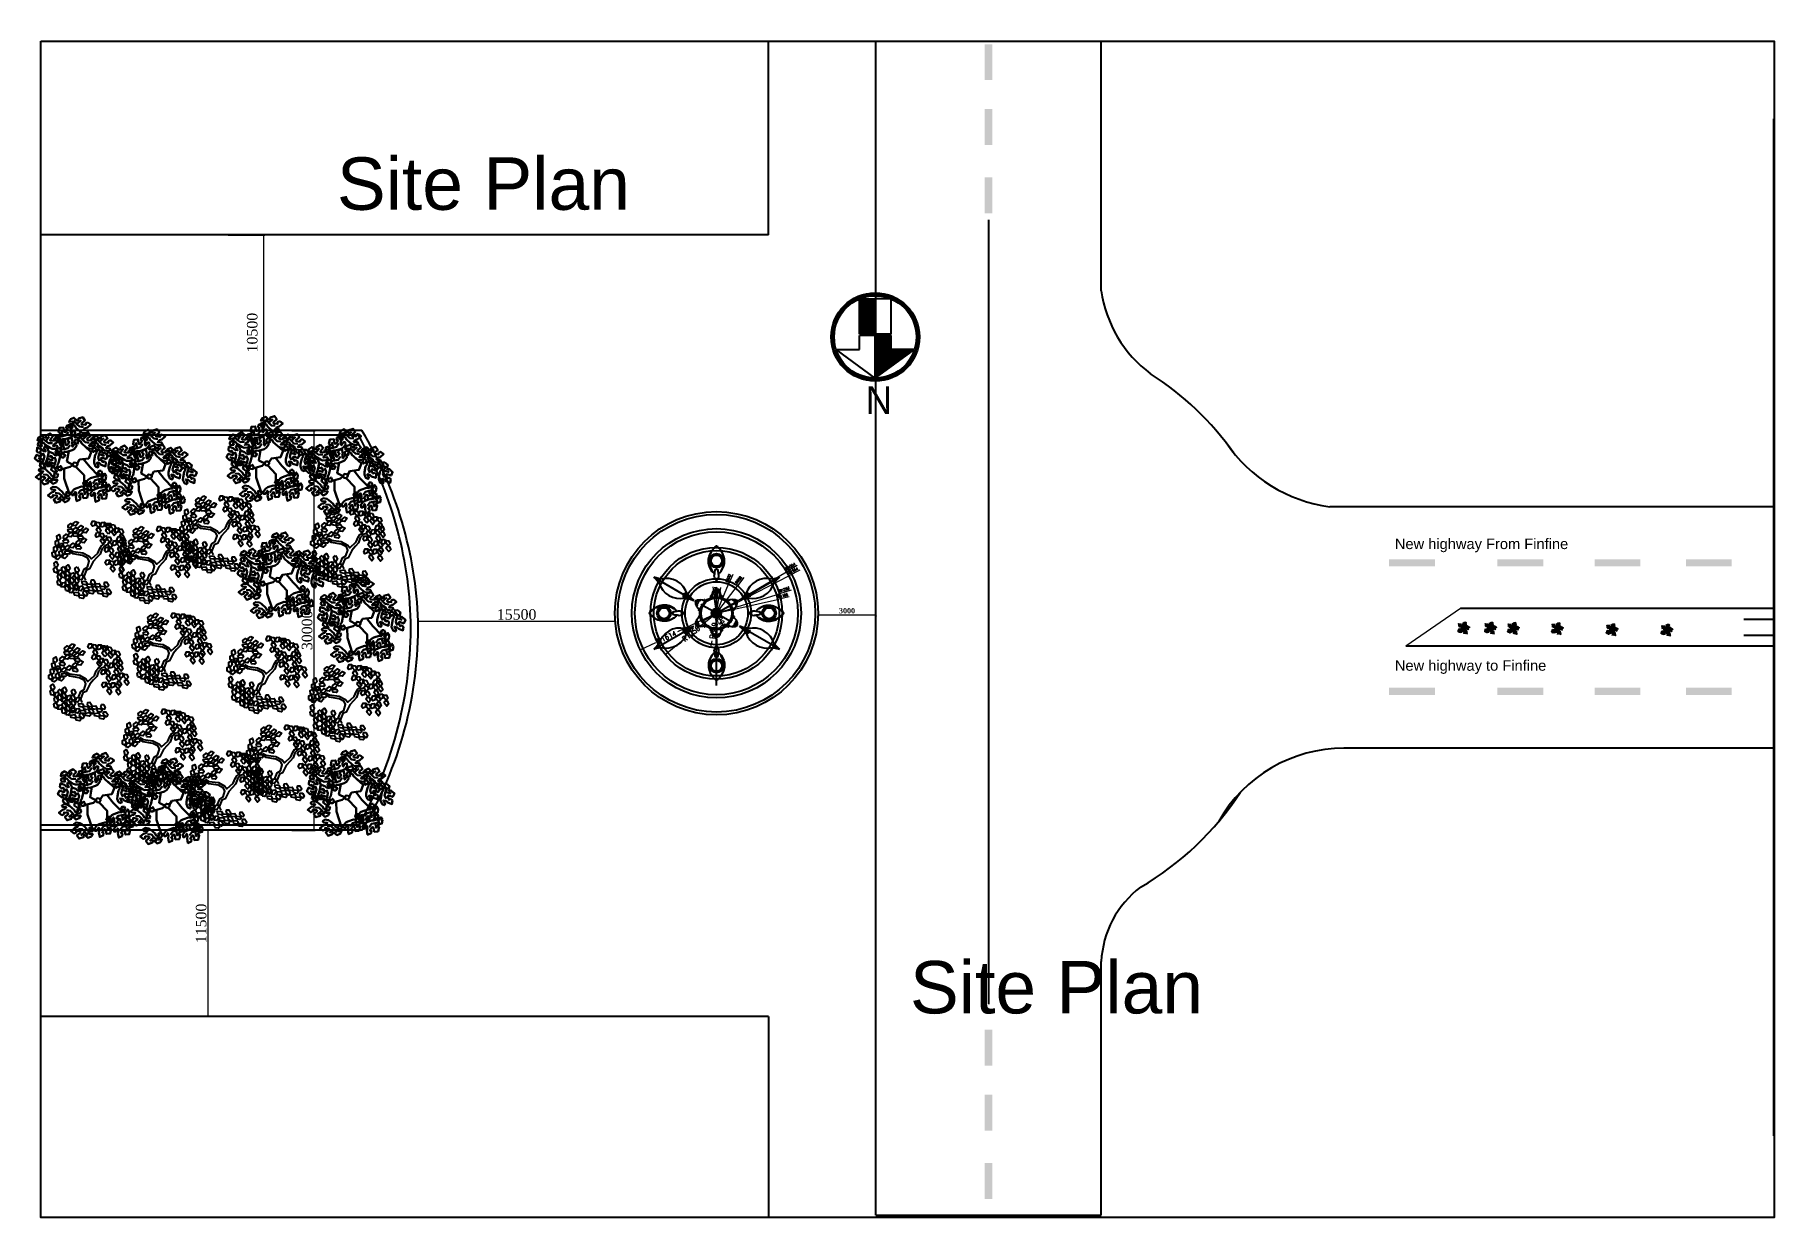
# Model space of a CAD drawing. Header units: millimetres. Extents: x -73920 to 111210, y -48963 to 87920.
# Drawn here: x 51609 to 84786, y -48963 to -26337 of the extents above; entities that cross this region are included whole.
import ezdxf
from ezdxf.lldxf.tags import DXFTag

# ---------------------------------------------------------------- set-up
doc = ezdxf.new("R2010")
doc.units = ezdxf.units.MM
doc.header["$LTSCALE"] = 100
doc.header["$MEASUREMENT"] = 0
doc.linetypes.add('Dot & Dashed', pattern=[670.277762, 352.777767, -176.388884, 0, -141.111112])
doc.linetypes.add('DOT2', pattern=[0.125, 0, -0.125])
for name, color, linetype, lineweight in [('01. Sanitary Accessorys', 3, 'Continuous', 30), ('9-TEXT', 7, 'Continuous', 13), ('A-DIM', 76, 'Continuous', 0), ('Bars', 7, 'Continuous', 15), ('DOOR', 112, 'Continuous', 20), ('Furn', 106, 'Continuous', 9)]:
    doc.layers.add(name, color=color, linetype=linetype, lineweight=lineweight)
for name, color, linetype in [('A-HATCH', 251, 'Continuous'), ('A3-DIM-INT', 3, 'Continuous'), ('boiler', 255, 'Continuous'), ('LANDSCAPE', 41, 'Continuous'), ('PLANTA', 7, 'Continuous'), ('water', 150, 'DOT2')]:
    doc.layers.add(name, color=color, linetype=linetype)
doc.styles.add('50', font='arial.ttf', dxfattribs={"height": 150})
doc.styles.add('BOLDTEXT4', font='times.ttf')
doc.styles.add('DIM25', font='simplex.shx', dxfattribs={"width": 0.85, "height": 50})
doc.styles.add('DIM50', font='simplex.shx', dxfattribs={"width": 0.85, "height": 100})
doc.styles.add('GOTHICE', font='Gothice')
tags = doc.linetypes.add('DASHED2', pattern=[0.375, 0.25, -0.125]).pattern_tags.tags
tags[6:7] = [DXFTag(74, 4), DXFTag(75, 0), DXFTag(340, '0'), DXFTag(46, 1.0), DXFTag(50, 0.0), DXFTag(44, 0.0), DXFTag(45, 0.0)]
tags[4:5] = [DXFTag(74, 4), DXFTag(75, 0), DXFTag(340, '0'), DXFTag(46, 1.0), DXFTag(50, 0.0), DXFTag(44, 0.0), DXFTag(45, 0.0)]
doc.dimstyles.new('DIM25', dxfattribs={"dimtxt": 500, "dimasz": 1, "dimexe": 25, "dimexo": 20, "dimgap": 25, "dimtad": 1, "dimdec": 0, "dimzin": 0, "dimdsep": 46, "dimtxsty": 'DIM25', "dimblk": 'Tick', "dimcen": 0.09, "dimdle": 25, "dimclrd": 256, "dimclre": 256, "dimclrt": 1, "dimadec": 0, "dimazin": 0, "dimtfac": 1, "dimtdec": 0, "dimtix": 1, "dimtmove": 2, "dimatfit": 3, "dimldrblk": 'Tick', "dimfxl": 1, "dimtolj": 1, "dimtzin": 0, "dimlwd": 5, "dimarcsym": 0})
doc.dimstyles.new('DIM50', dxfattribs={"dimtxt": 50, "dimasz": 2, "dimexe": 25, "dimexo": 20, "dimgap": 50, "dimtad": 1, "dimdec": 0, "dimzin": 0, "dimdsep": 46, "dimtxsty": 'DIM50', "dimblk": 'Tick', "dimcen": 0.09, "dimdle": 25, "dimclrd": 256, "dimclre": 256, "dimclrt": 1, "dimadec": 0, "dimazin": 0, "dimtfac": 1, "dimtdec": 0, "dimtix": 1, "dimtmove": 2, "dimatfit": 3, "dimldrblk": 'Tick', "dimfxl": 1, "dimtolj": 1, "dimtzin": 0, "dimlwd": 5, "dimarcsym": 0})

msp = doc.modelspace()

# ---------------------------------------------------------------- texts
at = {"layer": 'water', "color": 0, "linetype": 'ByBlock', "lineweight": 25, "attachment_point": 1, "style": '50'}
for s, width, insert, char_height in [('Site Plan', 7129.9557769817, (57370.04422302, -28674.72483906), 1000), ('New highway From Finfine', 19983.4215506615, (77550.04422302, -35944.72483906), 200), ('New highway to Finfine', 19983.4215506615, (77550.04422302, -38264.72483906), 200), ('Site Plan', 7129.9557769817, (68300.89886765, -44000.14089279), 1000)]:
    msp.add_mtext_dynamic_manual_height_columns(s, width=width, gutter_width=250, heights=[0], dxfattribs=dict(at, insert=insert, char_height=char_height))

# ---------------------------------------------------------------- blocks, each defined once
blk = doc.blocks.new('*U529')
for p, q in [((-47.498, 19.737), (-55.83, 18.344)), ((-40.615, 13.7), (-55.105, 10.913)), ((-31.5, 4.5), (-52.5, 25.5)), ((-33.37, 6.269), (-52.207, 5.34)), ((-48.585, 21.131), (-49.309, 29.026)), ((-28.299, 3.483), (-47.86, -5.805)), ((-43.513, 28.561), (-42.427, 15.558)), ((-38.442, 26.239), (-34.819, 7.663)), ((-21.416, 3.018), (-38.079, -8.128)), ((-35.544, 28.097), (-24.314, 3.947)), ((0, 0), (-31.5, 4.5)), ((-14.533, 2.09), (-30.834, 25.31)), ((-15.982, 2.09), (-30.11, -9.521)), ((-3.665, 19.273), (-27.574, 35.527)), ((-5.114, 28.097), (-24.676, 40.636)), ((-24.314, 23.917), (-2.941, 13.7)), ((0, 0), (-22.5, -19.5)), ((-7.288, 39.707), (-21.778, 46.673)), ((-6.563, 1.161), (-21.416, -8.128)), ((-20.691, 13.7), (-1.129, 4.876)), ((-8.737, 47.138), (-17.069, 52.711)), ((-10.186, 53.64), (-13.084, 55.962)), ((0, 0), (-10.5, 57)), ((-9.099, 51.782), (-6.563, 55.962)), ((-7.65, 43.423), (-2.578, 49.46)), ((-5.839, 35.992), (4.667, 48.067)), ((-5.114, 27.632), (10.463, 46.673)), ((-2.941, 16.486), (8.652, 37.85)), ((-1.129, 6.734), (9.014, 26.704)), ((0, 0), (27, 9)), ((0, 0), (18, -22.5)), ((3.942, 1.625), (11.187, 24.381)), ((6.478, 1.625), (26.04, -8.592)), ((10.101, 3.483), (17.708, 26.239)), ((11.187, 3.483), (30.749, -5.805)), ((16.259, 5.805), (23.142, 31.348)), ((18.07, 5.805), (35.096, -3.483)), ((22.055, 7.198), (27.489, 32.277)), ((24.229, 7.663), (46.688, 1.625)), ((27, 9), (48, 36)), ((27.127, 9.056), (31.112, 35.992)), ((29.662, 12.307), (48.137, 6.269)), ((31.836, 30.883), (32.561, 16.486)), ((33.285, 16.486), (48.862, 10.913)), ((35.096, 32.741), (37.27, 22.524)), ((36.183, 19.737), (48.137, 17.88)), ((38.719, 34.134), (41.979, 28.561)), ((40.53, 25.775), (48.862, 24.846)), ((43.791, 29.954), (51.036, 30.883)), ((44.153, 36.456), (45.239, 32.741)), ((-17.431, -15.094), (-42.789, -18.809)), ((-28.299, -29.026), (-42.789, -31.348)), ((-24.314, -21.596), (-42.427, -22.06)), ((-30.834, -34.135), (-42.427, -35.528)), ((-34.457, -39.708), (-40.978, -42.494)), ((-26.849, -26.24), (-40.253, -25.775)), ((-22.5, -19.5), (-37.5, -45)), ((-32.646, -36.921), (-31.921, -44.352)), ((-15.257, -12.772), (-30.11, -12.772)), ((-29.023, -30.884), (-27.936, -43.887)), ((-25.038, -23.918), (-22.865, -45.281)), ((-20.691, -18.345), (-17.793, -44.352)), ((-6.563, -5.805), (-19.967, -9.985)), ((-17.069, -15.094), (-12.721, -40.172)), ((-13.446, -11.378), (-8.737, -32.741)), ((-9.461, -8.592), (-6.201, -23.453)), ((-4.752, -3.483), (-3.665, -14.629)), ((2.493, -3.019), (-1.491, -20.202)), ((1.769, -2.555), (24.229, -9.521)), ((5.029, -6.27), (2.131, -25.775)), ((9.014, -11.378), (3.58, -35.992)), ((14.085, -16.951), (6.478, -40.172)), ((7.565, -9.056), (32.198, -14.629)), ((18.07, -22.524), (8.289, -45.745)), ((12.274, -15.094), (36.907, -18.809)), ((20.244, -30.419), (15.897, -44.816)), ((16.259, -19.738), (36.183, -22.989)), ((18, -22.5), (27, -52.5)), ((18.433, -22.524), (40.53, -29.026)), ((19.157, -25.311), (38.719, -33.206)), ((22.78, -37.85), (19.519, -48.532)), ((21.331, -32.741), (39.081, -40.636)), ((22.78, -38.314), (34.372, -44.816)), ((24.591, -45.745), (23.142, -50.854)), ((24.591, -43.423), (30.749, -47.603)), ((26.764, -49.925), (28.213, -50.854))]:
    blk.add_line(p, q)
blk = doc.blocks.new('Tick')
at = {"const_width": 4}
blk.add_lwpolyline([(-7, -7), (7, 7)], dxfattribs=at)
blk = doc.blocks.new('*D530')
at = {"layer": 'A-DIM', "lineweight": 5, "transparency": 16777216}
for p, q in [((64633, -37358), (63866, -37726)), ((63158, -38066), (63455, -37924))]:
    blk.add_line(p, q, dxfattribs=at)
at = {"layer": 'DEFPOINTS', "color": 0, "lineweight": 25, "transparency": 16777216}
for p in [(64611, -37369), (63156, -38067)]:
    blk.add_point(p, dxfattribs=at)
at = {"layer": 'A-DIM', "lineweight": 5, "transparency": 16777216, "xscale": 2, "yscale": 2, "zscale": 2, "rotation": 205.6443982016762}
blk.add_blockref('Tick', (63156, -38067), dxfattribs=at)
at = {"layer": 'A-DIM', "color": 1, "transparency": 16777216, "insert": (63661, -37825), "char_height": 100, "attachment_point": 5, "rotation": 25.6444, "style": 'DIM50'}
blk.add_mtext('\\A1;R1614', dxfattribs=at)
blk = doc.blocks.new('*D531')
at = {"layer": 'A-DIM', "lineweight": 5, "transparency": 16777216}
for p, q in [((64630, -37353), (64308, -37612)), ((63634, -38154), (63946, -37903))]:
    blk.add_line(p, q, dxfattribs=at)
at = {"layer": 'DEFPOINTS', "color": 0, "lineweight": 25, "transparency": 16777216}
for p in [(64611, -37369), (63632, -38156)]:
    blk.add_point(p, dxfattribs=at)
at = {"layer": 'A-DIM', "lineweight": 5, "transparency": 16777216, "xscale": 2, "yscale": 2, "zscale": 2, "rotation": 218.7909745204218}
blk.add_blockref('Tick', (63632, -38156), dxfattribs=at)
at = {"layer": 'A-DIM', "color": 1, "transparency": 16777216, "insert": (64127, -37757), "char_height": 100, "attachment_point": 5, "rotation": 38.791, "style": 'DIM50'}
blk.add_mtext('\\A1;R1256', dxfattribs=at)
blk = doc.blocks.new('*D532')
at = {"layer": 'A-DIM', "lineweight": 5, "transparency": 16777216}
for p, q in [((64615, -37344), (64590, -37501)), ((64506, -38018), (64526, -37895))]:
    blk.add_line(p, q, dxfattribs=at)
at = {"layer": 'DEFPOINTS', "color": 0, "lineweight": 25, "transparency": 16777216}
for p in [(64611, -37369), (64505, -38020)]:
    blk.add_point(p, dxfattribs=at)
at = {"layer": 'A-DIM', "lineweight": 5, "transparency": 16777216, "xscale": 2, "yscale": 2, "zscale": 2, "rotation": 260.7859781665868}
blk.add_blockref('Tick', (64505, -38020), dxfattribs=at)
at = {"layer": 'A-DIM', "color": 1, "transparency": 16777216, "insert": (64558, -37698), "char_height": 100, "attachment_point": 5, "rotation": 80.786, "style": 'DIM50'}
blk.add_mtext('\\A1;R659', dxfattribs=at)
blk = doc.blocks.new('*D533')
at = {"layer": 'A-DIM', "lineweight": 5, "transparency": 16777216}
blk.add_line((64599, -37347), (64753, -37629), dxfattribs=at)
at = {"layer": 'DEFPOINTS', "color": 0, "lineweight": 25, "transparency": 16777216}
for p in [(64611, -37369), (64754, -37631)]:
    blk.add_point(p, dxfattribs=at)
at = {"layer": 'A-DIM', "lineweight": 5, "transparency": 16777216, "xscale": 2, "yscale": 2, "zscale": 2, "rotation": 298.5544709218599}
blk.add_blockref('Tick', (64754, -37631), dxfattribs=at)
at = {"layer": 'A-DIM', "color": 1, "transparency": 16777216, "insert": (64688, -37511), "char_height": 100, "attachment_point": 5, "rotation": 298.5545, "style": 'DIM50'}
blk.add_mtext('\\A1;R298', dxfattribs=at)
blk = doc.blocks.new('*D534')
at = {"layer": 'A-HATCH', "lineweight": 5, "transparency": 16777216}
for p, q in [((64610, -37350), (64609, -37350)), ((64612, -37350), (64613, -37350))]:
    blk.add_line(p, q, dxfattribs=at)
at = {"layer": 'A-HATCH', "lineweight": -2, "transparency": 16777216}
blk.add_line((64611, -37346), (64611, -37325), dxfattribs=at)
blk.add_line((64611, -37346), (64611, -37325), dxfattribs=at)
at = {"layer": 'DEFPOINTS', "color": 0, "lineweight": 25, "transparency": 16777216}
for p in [(64611, -37350), (64611, -37366), (64611, -37366)]:
    blk.add_point(p, dxfattribs=at)
at = {"layer": 'A-HATCH', "lineweight": 5, "transparency": 16777216}
blk.add_blockref('Tick', (64611, -37350), dxfattribs=at)
at = {"layer": 'A-HATCH', "lineweight": 5, "transparency": 16777216, "rotation": 180}
blk.add_blockref('Tick', (64611, -37350), dxfattribs=at)
at = {"layer": 'A-HATCH', "color": 1, "transparency": 16777216, "insert": (64611, -37300), "char_height": 50, "attachment_point": 5, "style": 'DIM25'}
blk.add_mtext('\\A1;0', dxfattribs=at)
blk = doc.blocks.new('*D535')
at = {"layer": 'DEFPOINTS', "color": 0, "linetype": 'ByBlock', "lineweight": 25, "transparency": 16777216}
for p in [(65011, -36845), (64611, -37369)]:
    blk.add_point(p, dxfattribs=at)
at = {"layer": 'water', "linetype": 'ByBlock', "lineweight": 5, "transparency": 16777216}
for p, q in [((65133, -36684), (65011, -36844)), ((64611, -37369), (65011, -36845))]:
    blk.add_line(p, q, dxfattribs=at)
at = {"layer": 'water', "linetype": 'ByBlock', "lineweight": 5, "transparency": 16777216, "rotation": 232.6674385913267}
blk.add_blockref('Tick', (65011, -36845), dxfattribs=at)
at = {"layer": 'water', "color": 1, "linetype": 'ByBlock', "lineweight": 25, "transparency": 16777216, "insert": (65033, -36733), "char_height": 50, "attachment_point": 5, "rotation": 52.6674, "style": 'DIM25'}
blk.add_mtext('\\A1;R659', dxfattribs=at)
blk = doc.blocks.new('*D536')
at = {"layer": 'DEFPOINTS', "color": 0, "linetype": 'ByBlock', "lineweight": 25, "transparency": 16777216}
for p in [(64843, -36816), (64611, -37369)]:
    blk.add_point(p, dxfattribs=at)
at = {"layer": 'water', "linetype": 'ByBlock', "lineweight": 5, "transparency": 16777216}
for p, q in [((64611, -37369), (64843, -36816)), ((64922, -36628), (64843, -36815))]:
    blk.add_line(p, q, dxfattribs=at)
at = {"layer": 'water', "linetype": 'ByBlock', "lineweight": 5, "transparency": 16777216, "rotation": 247.2335997851467}
blk.add_blockref('Tick', (64843, -36816), dxfattribs=at)
at = {"layer": 'water', "color": 1, "linetype": 'ByBlock', "lineweight": 25, "transparency": 16777216, "insert": (64837, -36702), "char_height": 50, "attachment_point": 5, "rotation": 67.2336, "style": 'DIM25'}
blk.add_mtext('\\A1;R600', dxfattribs=at)
blk = doc.blocks.new('*D537')
at = {"layer": 'DEFPOINTS', "color": 0, "linetype": 'ByBlock', "lineweight": 25, "transparency": 16777216}
for p in [(65778, -37107), (64611, -37369)]:
    blk.add_point(p, dxfattribs=at)
at = {"layer": 'water', "linetype": 'ByBlock', "lineweight": 5, "transparency": 16777216}
for p, q in [((64611, -37369), (65778, -37107)), ((65999, -37058), (65779, -37107))]:
    blk.add_line(p, q, dxfattribs=at)
at = {"layer": 'water', "linetype": 'ByBlock', "lineweight": 5, "transparency": 16777216, "rotation": 192.6403842449933}
blk.add_blockref('Tick', (65778, -37107), dxfattribs=at)
at = {"layer": 'water', "color": 1, "linetype": 'ByBlock', "lineweight": 25, "transparency": 16777216, "insert": (65878, -37033), "char_height": 50, "attachment_point": 5, "rotation": 12.6404, "style": 'DIM25'}
blk.add_mtext('\\A1;R1196', dxfattribs=at)
blk = doc.blocks.new('*D538')
at = {"layer": 'DEFPOINTS', "color": 0, "linetype": 'ByBlock', "lineweight": 25, "transparency": 16777216}
for p in [(65811, -36998), (64611, -37369)]:
    blk.add_point(p, dxfattribs=at)
at = {"layer": 'water', "linetype": 'ByBlock', "lineweight": 5, "transparency": 16777216}
for p, q in [((64611, -37369), (65811, -36998)), ((66034, -36929), (65812, -36998))]:
    blk.add_line(p, q, dxfattribs=at)
at = {"layer": 'water', "linetype": 'ByBlock', "lineweight": 5, "transparency": 16777216, "rotation": 197.1788434607126}
blk.add_blockref('Tick', (65811, -36998), dxfattribs=at)
at = {"layer": 'water', "color": 1, "linetype": 'ByBlock', "lineweight": 25, "transparency": 16777216, "insert": (65909, -36915), "char_height": 50, "attachment_point": 5, "rotation": 17.1788, "style": 'DIM25'}
blk.add_mtext('\\A1;R1256', dxfattribs=at)
blk = doc.blocks.new('*D539')
at = {"layer": 'DEFPOINTS', "color": 0, "linetype": 'ByBlock', "lineweight": 25, "transparency": 16777216}
for p in [(65991, -36655), (64611, -37369)]:
    blk.add_point(p, dxfattribs=at)
at = {"layer": 'water', "linetype": 'ByBlock', "lineweight": 5, "transparency": 16777216}
for p, q in [((64611, -37369), (65991, -36655)), ((66203, -36546), (65992, -36655))]:
    blk.add_line(p, q, dxfattribs=at)
at = {"layer": 'water', "linetype": 'ByBlock', "lineweight": 5, "transparency": 16777216, "rotation": 207.3355566518461}
blk.add_blockref('Tick', (65991, -36655), dxfattribs=at)
at = {"layer": 'water', "color": 1, "linetype": 'ByBlock', "lineweight": 25, "transparency": 16777216, "insert": (66075, -36556), "char_height": 50, "attachment_point": 5, "rotation": 27.3356, "style": 'DIM25'}
blk.add_mtext('\\A1;R1554', dxfattribs=at)
blk = doc.blocks.new('*D540')
at = {"layer": 'DEFPOINTS', "color": 0, "linetype": 'ByBlock', "lineweight": 25, "transparency": 16777216}
for p in [(65948, -36577), (64611, -37369)]:
    blk.add_point(p, dxfattribs=at)
at = {"layer": 'water', "linetype": 'ByBlock', "lineweight": 5, "transparency": 16777216}
for p, q in [((66153, -36456), (65949, -36577)), ((64611, -37369), (65948, -36577))]:
    blk.add_line(p, q, dxfattribs=at)
at = {"layer": 'water', "linetype": 'ByBlock', "lineweight": 5, "transparency": 16777216, "rotation": 210.6283565757751}
blk.add_blockref('Tick', (65948, -36577), dxfattribs=at)
at = {"layer": 'water', "color": 1, "linetype": 'ByBlock', "lineweight": 25, "transparency": 16777216, "insert": (66026, -36473), "char_height": 50, "attachment_point": 5, "rotation": 30.6284, "style": 'DIM25'}
blk.add_mtext('\\A1;R1554', dxfattribs=at)
blk = doc.blocks.new('*D541')
at = {"layer": 'DEFPOINTS', "color": 0, "linetype": 'ByBlock', "lineweight": 25, "transparency": 16777216}
for p in [(64657, -37079), (64611, -37368)]:
    blk.add_point(p, dxfattribs=at)
at = {"layer": 'water', "linetype": 'ByBlock', "lineweight": 5, "transparency": 16777216}
for p, q in [((64611, -37368), (64657, -37079)), ((64690, -36878), (64657, -37078))]:
    blk.add_line(p, q, dxfattribs=at)
at = {"layer": 'water', "linetype": 'ByBlock', "lineweight": 5, "transparency": 16777216, "rotation": 260.8528147953815}
blk.add_blockref('Tick', (64657, -37079), dxfattribs=at)
at = {"layer": 'water', "color": 1, "linetype": 'ByBlock', "lineweight": 25, "transparency": 16777216, "insert": (64624, -36970), "char_height": 50, "attachment_point": 5, "rotation": 80.8528, "style": 'DIM25'}
blk.add_mtext('\\A1;R293', dxfattribs=at)
blk = doc.blocks.new('*D542')
at = {"layer": 'DEFPOINTS', "color": 0, "linetype": 'ByBlock', "lineweight": 25, "transparency": 16777216}
for p in [(64567, -37057), (64611, -37369)]:
    blk.add_point(p, dxfattribs=at)
at = {"layer": 'water', "linetype": 'ByBlock', "lineweight": 5, "transparency": 16777216}
for p, q in [((64540, -36863), (64567, -37056)), ((64611, -37369), (64567, -37057))]:
    blk.add_line(p, q, dxfattribs=at)
at = {"layer": 'water', "linetype": 'ByBlock', "lineweight": 5, "transparency": 16777216, "rotation": 278.0254930584726}
blk.add_blockref('Tick', (64567, -37057), dxfattribs=at)
at = {"layer": 'water', "color": 1, "linetype": 'ByBlock', "lineweight": 25, "transparency": 16777216, "insert": (64603, -36952), "char_height": 50, "attachment_point": 5, "rotation": 278.0255, "style": 'DIM25'}
blk.add_mtext('\\A1;R315', dxfattribs=at)
blk = doc.blocks.new('*X324')
at = {"color": 0}
for p, q in [((9.46, 19.88), (10.89, 19.88)), ((9.46, 19.75), (10.89, 19.75)), ((9.46, 19.62), (10.89, 19.62)), ((9.46, 19.5), (10.89, 19.5)), ((9.46, 19.38), (10.89, 19.38)), ((9.46, 19.25), (10.89, 19.25)), ((9.46, 19.12), (10.89, 19.12)), ((9.46, 19), (10.89, 19)), ((9.46, 18.88), (10.89, 18.88)), ((9.46, 18.75), (10.89, 18.75)), ((9.46, 18.62), (10.89, 18.62)), ((9.46, 18.5), (10.89, 18.5)), ((9.46, 18.38), (10.89, 18.38)), ((9.46, 18.25), (10.89, 18.25)), ((9.46, 18.12), (10.89, 18.12)), ((9.46, 18), (10.89, 18)), ((9.46, 17.88), (10.89, 17.88)), ((9.46, 17.75), (10.89, 17.75)), ((9.46, 17.62), (10.89, 17.62)), ((9.46, 17.5), (10.89, 17.5)), ((9.46, 17.38), (10.89, 17.38)), ((9.46, 17.25), (10.89, 17.25)), ((9.46, 17.12), (10.89, 17.12)), ((9.46, 17), (10.89, 17)), ((9.46, 16.88), (10.89, 16.88))]:
    blk.add_line(p, q, dxfattribs=at)
blk = doc.blocks.new('*X323')
at = {"color": 0}
for p, q in [((26.85, 22.12), (28.96, 22.12)), ((27.02, 22.25), (28.96, 22.25)), ((27.19, 22.38), (28.96, 22.38)), ((27.36, 22.5), (28.96, 22.5)), ((27.53, 22.62), (28.96, 22.62)), ((27.7, 22.75), (28.96, 22.75)), ((27.87, 22.88), (28.96, 22.88)), ((28.04, 23), (28.96, 23)), ((28.22, 23.12), (28.96, 23.12)), ((28.39, 23.25), (28.96, 23.25)), ((28.56, 23.38), (28.96, 23.38)), ((28.73, 23.5), (28.96, 23.5)), ((28.9, 23.62), (28.96, 23.62)), ((25.48, 21.12), (28.96, 21.12)), ((25.65, 21.25), (28.96, 21.25)), ((25.82, 21.38), (28.96, 21.38)), ((25.99, 21.5), (28.96, 21.5)), ((26.16, 21.62), (28.96, 21.62)), ((26.33, 21.75), (28.96, 21.75)), ((26.5, 21.88), (28.96, 21.88)), ((26.68, 22), (28.96, 22)), ((27.53, 21), (28.96, 21)), ((27.53, 20.88), (28.96, 20.88)), ((27.53, 20.75), (28.96, 20.75)), ((27.53, 20.62), (28.96, 20.62)), ((27.53, 20.5), (28.96, 20.5)), ((27.53, 20.38), (28.96, 20.38)), ((27.53, 20.25), (28.96, 20.25)), ((27.53, 20.12), (28.96, 20.12)), ((27.53, 20), (28.96, 20)), ((27.53, 19.88), (28.96, 19.88))]:
    blk.add_line(p, q, dxfattribs=at)
blk = doc.blocks.new('NORTE')
at = {"layer": 'PLANTA'}
for p, q in [((0, 3.73), (-3.55, 1.13)), ((0, 3.73), (0, -0.12)), ((0, 3.73), (3.55, 1.13)), ((-3.55, 1.13), (-1.43, 1.13)), ((-1.43, 1.13), (-1.43, -0.12)), ((1.43, 1.13), (1.43, -0.12)), ((3.55, 1.13), (1.43, 1.13)), ((-1.43, -0.12), (1.43, -0.12)), ((-1.43, -0.26), (1.43, -0.26)), ((-1.43, -0.26), (-1.43, -3.45)), ((0, -0.26), (0, -3.45)), ((1.43, -0.26), (1.43, -3.45)), ((-1.43, -3.45), (0, -3.45)), ((1.43, -3.45), (0, -3.45))]:
    blk.add_line(p, q, dxfattribs=at)
at = {"layer": 'PLANTA', "color": 2}
for radius in [4, 3.73]:
    blk.add_circle((0, 0), radius, dxfattribs=at)
at = {"layer": 'PLANTA', "color": 5}
blk.add_circle((0, 0), 3.86, dxfattribs=at)
at = {"layer": 'PLANTA', "color": 1}
for name, p in [('*X323', (-28.96, -19.94)), ('*X324', (-9.46, -20.23))]:
    blk.add_blockref(name, p, dxfattribs=at)
at = {"layer": 'PLANTA', "color": 6, "style": 'GOTHICE'}
blk.add_text('N', height=2.5, dxfattribs=at).set_placement((-1.53, 4.48))
blk = doc.blocks.new('*D608')
at = {"layer": 'Bars', "linetype": 'ByBlock', "lineweight": -2, "transparency": 16777216}
for p, q in [((55300, -30150), (55995, -30150)), ((55310, -33881), (55995, -33881))]:
    blk.add_line(p, q, dxfattribs=at)
at = {"layer": 'Bars', "linetype": 'ByBlock', "lineweight": 5, "transparency": 16777216}
blk.add_line((55970, -30151), (55970, -33880), dxfattribs=at)
at = {"layer": 'DEFPOINTS', "color": 0, "linetype": 'ByBlock', "lineweight": 25, "transparency": 16777216}
for p in [(55280, -30150), (55290, -33881), (55970, -33881)]:
    blk.add_point(p, dxfattribs=at)
at = {"layer": 'Bars', "linetype": 'ByBlock', "lineweight": 5, "transparency": 16777216}
for p, rotation in [((55970, -30150), 90), ((55970, -33881), 270)]:
    blk.add_blockref('Tick', p, dxfattribs=dict(at, rotation=rotation))
at = {"layer": 'Bars', "color": 0, "linetype": 'ByBlock', "lineweight": -2, "transparency": 16777216, "insert": (55757, -32016), "char_height": 3000, "attachment_point": 5, "rotation": 90, "style": 'BOLDTEXT4'}
blk.add_mtext('\\A1;{\\H0.066667x;10500}', dxfattribs=at)
blk = doc.blocks.new('*D609')
at = {"layer": 'DEFPOINTS', "linetype": 'ByBlock', "lineweight": -2, "transparency": 16777216}
for p, q in [((56240, -41508), (54885, -41508)), ((56210, -45060), (54885, -45060))]:
    blk.add_line(p, q, dxfattribs=at)
at = {"layer": 'DEFPOINTS', "linetype": 'ByBlock', "lineweight": 5, "transparency": 16777216}
blk.add_line((54910, -41509), (54910, -45059), dxfattribs=at)
at = {"layer": 'DEFPOINTS', "color": 0, "linetype": 'ByBlock', "lineweight": 25, "transparency": 16777216}
for p in [(56260, -41508), (54910, -45060), (56230, -45060)]:
    blk.add_point(p, dxfattribs=at)
at = {"layer": 'DEFPOINTS', "linetype": 'ByBlock', "lineweight": 5, "transparency": 16777216}
for p, rotation in [((54910, -41508), 90), ((54910, -45060), 270)]:
    blk.add_blockref('Tick', p, dxfattribs=dict(at, rotation=rotation))
at = {"layer": 'DEFPOINTS', "color": 0, "linetype": 'ByBlock', "lineweight": 25, "transparency": 16777216, "insert": (54783, -43284), "char_height": 3000, "attachment_point": 5, "rotation": 90, "style": 'BOLDTEXT4'}
blk.add_mtext('\\A1;{\\H0.066667x;11500}', dxfattribs=at)
blk = doc.blocks.new('*D610')
at = {"layer": 'DEFPOINTS', "linetype": 'ByBlock', "lineweight": -2, "transparency": 16777216}
for p, q in [((56510, -33881), (56955, -33881)), ((56510, -41508), (56955, -41508))]:
    blk.add_line(p, q, dxfattribs=at)
at = {"layer": 'DEFPOINTS', "linetype": 'ByBlock', "lineweight": 5, "transparency": 16777216}
blk.add_line((56930, -33882), (56930, -41507), dxfattribs=at)
at = {"layer": 'DEFPOINTS', "color": 0, "linetype": 'ByBlock', "lineweight": 25, "transparency": 16777216}
for p in [(56490, -33881), (56490, -41508), (56930, -41508)]:
    blk.add_point(p, dxfattribs=at)
at = {"layer": 'DEFPOINTS', "linetype": 'ByBlock', "lineweight": 5, "transparency": 16777216}
for p, rotation in [((56930, -33881), 90), ((56930, -41508), 270)]:
    blk.add_blockref('Tick', p, dxfattribs=dict(at, rotation=rotation))
at = {"layer": 'DEFPOINTS', "color": 1, "linetype": 'ByBlock', "lineweight": 25, "transparency": 16777216, "insert": (56803, -37694), "char_height": 500, "attachment_point": 5, "rotation": 90, "style": 'BOLDTEXT4'}
blk.add_mtext('\\A1;{\\H0.4x;\\C7;30000}', dxfattribs=at)
blk = doc.blocks.new('*D611')
at = {"layer": '9-TEXT', "linetype": 'ByBlock', "lineweight": -2, "transparency": 16777216}
for p, q in [((58920, -37500), (58920, -37495)), ((62678, -37530), (62678, -37545))]:
    blk.add_line(p, q, dxfattribs=at)
at = {"layer": '9-TEXT', "linetype": 'ByBlock', "lineweight": 5, "transparency": 16777216}
blk.add_line((58921, -37520), (62677, -37520), dxfattribs=at)
at = {"layer": 'DEFPOINTS', "color": 0, "linetype": 'ByBlock', "lineweight": 25, "transparency": 16777216}
for p in [(58920, -37520), (62678, -37510), (62678, -37520)]:
    blk.add_point(p, dxfattribs=at)
at = {"layer": '9-TEXT', "linetype": 'ByBlock', "lineweight": 5, "transparency": 16777216, "rotation": 180}
blk.add_blockref('Tick', (58920, -37520), dxfattribs=at)
at = {"layer": '9-TEXT', "linetype": 'ByBlock', "lineweight": 5, "transparency": 16777216}
blk.add_blockref('Tick', (62678, -37520), dxfattribs=at)
at = {"layer": '9-TEXT', "color": 1, "linetype": 'ByBlock', "lineweight": 25, "transparency": 16777216, "insert": (60799, -37393), "char_height": 500, "attachment_point": 5, "style": 'BOLDTEXT4'}
blk.add_mtext('\\A1;{\\H0.4x;\\C7;15500}', dxfattribs=at)
blk = doc.blocks.new('*D612')
at = {"layer": 'boiler', "linetype": 'ByBlock', "lineweight": -2, "transparency": 16777216}
for p, q in [((66549, -37417), (66549, -37422)), ((67652, -37417), (67652, -37422))]:
    blk.add_line(p, q, dxfattribs=at)
at = {"layer": 'boiler', "linetype": 'ByBlock', "lineweight": 5, "transparency": 16777216}
blk.add_line((66550, -37397), (67651, -37397), dxfattribs=at)
at = {"layer": 'DEFPOINTS', "color": 0, "linetype": 'ByBlock', "lineweight": 25, "transparency": 16777216}
for p in [(66549, -37397), (67652, -37397), (67652, -37397)]:
    blk.add_point(p, dxfattribs=at)
at = {"layer": 'boiler', "linetype": 'ByBlock', "lineweight": 5, "transparency": 16777216, "rotation": 180}
blk.add_blockref('Tick', (66549, -37397), dxfattribs=at)
at = {"layer": 'boiler', "linetype": 'ByBlock', "lineweight": 5, "transparency": 16777216}
blk.add_blockref('Tick', (67652, -37397), dxfattribs=at)
at = {"layer": 'boiler', "color": 1, "linetype": 'ByBlock', "lineweight": 25, "transparency": 16777216, "insert": (67101, -37321), "char_height": 500, "attachment_point": 5, "style": 'BOLDTEXT4'}
blk.add_mtext('\\A1;{\\fTimes New Roman|b1|i0|c0|p18;\\H0.2x;\\C0;3000}', dxfattribs=at)
blk = doc.blocks.new('A$C72DC696B')
for points in [[(3.27, 12.52), (2.85, 12.58), (2.8, 12.94), (3.28, 13.33), (3.71, 13.12)], [(4.6, 12.38), (4.17, 11.78), (3.74, 11.84), (3.69, 12.2), (4.17, 12.59)], [(4.21, 13.69), (4.64, 13.48), (4.21, 12.88), (3.78, 12.94), (3.73, 13.3)], [(5.54, 12.74), (5.11, 12.14), (4.68, 12.2), (4.63, 12.56), (5.11, 12.95)], [(6.47, 12.26), (6.04, 11.66), (5.61, 11.72), (5.56, 12.08), (6.04, 12.47)], [(7.65, 13.71), (7.56, 12.98), (7.15, 12.83), (6.94, 13.12), (7.18, 13.7)], [(8.24, 12.57), (7.77, 13.14), (7.93, 13.54), (8.29, 13.49), (8.55, 12.93)], [(8.66, 11.93), (8.34, 11.57), (7.88, 12.14), (8.04, 12.54), (8.4, 12.5)], [(8.77, 12.64), (8.56, 12.94), (8.8, 13.51), (9.28, 13.53), (9.18, 12.8)], [(9.86, 12.38), (9.39, 12.95), (9.55, 13.35), (9.91, 13.31), (10.17, 12.74)], [(9.84, 12.42), (9.63, 12.72), (9.87, 13.29), (10.34, 13.31), (10.25, 12.57)], [(10.98, 13.09), (11.24, 12.52), (10.93, 12.16), (10.46, 12.73), (10.62, 13.13)], [(11.05, 11.94), (11.28, 12.51), (11.76, 12.53), (11.66, 11.8), (11.26, 11.65)], [(0.92, 8.61), (0.61, 8.3), (0.3, 8.48), (0.28, 9.1), (0.7, 9.32)], [(0.89, 9.37), (0.57, 9.55), (0.55, 10.17), (0.98, 10.39), (1.19, 9.68)], [(1.17, 10.34), (0.85, 10.51), (0.83, 11.14), (1.25, 11.35), (1.47, 10.64)], [(1.45, 9.75), (1.88, 9.73), (1.96, 9.38), (1.53, 8.94), (1.08, 9.11)], [(1.86, 8.49), (1.54, 8.67), (1.52, 9.29), (1.94, 9.5), (2.16, 8.8)], [(1.92, 10.34), (2.65, 10.44), (2.9, 10.08), (2.67, 9.8), (2.06, 9.89)], [(1.97, 11.01), (2.45, 11.41), (2.88, 11.2), (2.45, 10.6), (2.02, 10.65)], [(3.19, 9.24), (2.76, 8.64), (2.33, 8.7), (2.28, 9.05), (2.76, 9.45)], [(3.5, 11.73), (2.89, 11.81), (2.75, 12.26), (3.48, 12.36), (3.73, 12.01)], [(3.38, 11.77), (3.81, 11.56), (3.38, 10.96), (2.95, 11.02), (2.9, 11.37)], [(3.21, 9.42), (3.69, 9.81), (4.12, 9.6), (3.69, 9), (3.26, 9.06)], [(4.38, 11.62), (4.63, 11.27), (4.4, 10.99), (3.78, 11.07), (3.64, 11.52)], [(5.18, 9.01), (4.95, 8.73), (4.33, 8.81), (4.2, 9.27), (4.93, 9.36)], [(4.25, 9.94), (4.73, 10.33), (5.15, 10.13), (4.72, 9.53), (4.29, 9.58)], [(5.56, 10.79), (5.33, 10.51), (4.71, 10.59), (4.57, 11.04), (5.31, 11.14)], [(5.53, 11.9), (5.1, 11.3), (4.67, 11.36), (4.62, 11.72), (5.11, 12.11)], [(5.23, 9.94), (5.18, 10.3), (5.66, 10.7), (6.09, 10.49), (5.66, 9.89)], [(7.9, 11.74), (8.38, 11.76), (8.28, 11.02), (7.88, 10.87), (7.66, 11.16)], [(8.66, 11.58), (9.01, 11.53), (9.27, 10.97), (8.96, 10.61), (8.49, 11.18)], [(8.76, 10.58), (9.12, 10.54), (9.38, 9.97), (9.07, 9.61), (8.6, 10.18)], [(8.94, 10.5), (9.18, 11.07), (9.66, 11.09), (9.56, 10.36), (9.15, 10.21)], [(9.97, 11.39), (9.5, 11.96), (9.66, 12.36), (10.02, 12.31), (10.28, 11.75)], [(9.93, 10.91), (10.29, 10.87), (10.55, 10.3), (10.24, 9.94), (9.77, 10.51)], [(10.4, 9.87), (10.66, 9.31), (10.35, 8.95), (9.88, 9.52), (10.04, 9.92)], [(11.35, 11.52), (11.03, 11.16), (10.57, 11.74), (10.73, 12.14), (11.09, 12.09)], [(10.91, 9.36), (10.7, 9.65), (10.94, 10.22), (11.41, 10.24), (11.32, 9.51)], [(12.08, 10.25), (11.67, 10.09), (11.46, 10.39), (11.7, 10.96), (12.17, 10.98)], [(12.05, 10.02), (12.31, 9.45), (12, 9.09), (11.53, 9.66), (11.69, 10.06)], [(12.34, 11.38), (11.87, 11.96), (12.04, 12.36), (12.39, 12.31), (12.65, 11.74)], [(12.45, 10.39), (11.98, 10.96), (12.15, 11.36), (12.5, 11.31), (12.76, 10.75)], [(13.07, 10.19), (12.75, 9.83), (12.29, 10.4), (12.45, 10.8), (12.81, 10.76)], [(12.56, 9.81), (12.92, 9.76), (13.18, 9.2), (12.86, 8.84), (12.39, 9.41)], [(0.02, 7.52), (0, 8.14), (0.42, 8.35), (0.64, 7.65), (0.34, 7.34)], [(1.04, 5.89), (0.81, 5.53), (0.46, 5.63), (0.31, 6.24), (0.68, 6.54)], [(0.53, 7.07), (0.9, 7.71), (1.33, 7.7), (1.41, 7.35), (0.97, 6.91)], [(1.88, 7.83), (1.58, 7.53), (1.26, 7.7), (1.24, 8.32), (1.67, 8.54)], [(2.65, 7.53), (2.22, 7.09), (1.77, 7.26), (2.14, 7.9), (2.57, 7.89)], [(3.21, 8.13), (2.98, 7.85), (2.37, 7.93), (2.23, 8.38), (2.96, 8.48)], [(10, 9.09), (9.9, 8.36), (9.5, 8.21), (9.29, 8.5), (9.52, 9.08)], [(9.42, 6.25), (9.66, 6.82), (10.14, 6.84), (10.04, 6.11), (9.64, 5.95)], [(10.89, 8.31), (10.58, 7.95), (10.11, 8.52), (10.28, 8.92), (10.64, 8.87)], [(11, 7.31), (10.69, 6.95), (10.22, 7.52), (10.39, 7.92), (10.74, 7.88)], [(11.03, 6.05), (10.72, 5.69), (10.25, 6.26), (10.41, 6.66), (10.77, 6.62)], [(11.01, 6.17), (11.25, 6.75), (11.72, 6.77), (11.63, 6.03), (11.22, 5.88)], [(11.18, 7.58), (11.42, 8.15), (11.9, 8.17), (11.8, 7.44), (11.4, 7.29)], [(12.1, 8.1), (11.64, 8.67), (11.8, 9.07), (12.16, 9.02), (12.42, 8.46)], [(12, 6.59), (12.36, 6.54), (12.62, 5.98), (12.31, 5.62), (11.84, 6.19)], [(12.01, 7.59), (12.17, 7.99), (12.53, 7.95), (12.79, 7.38), (12.48, 7.02)], [(12.59, 6.03), (12.12, 6.6), (12.28, 7), (12.64, 6.95), (12.9, 6.39)], [(13.21, 8.47), (13.11, 7.73), (12.71, 7.58), (12.49, 7.87), (12.73, 8.45)], [(14.1, 7.68), (13.79, 7.32), (13.32, 7.89), (13.49, 8.29), (13.84, 8.24)], [(13.59, 7.29), (13.95, 7.25), (14.21, 6.68), (13.9, 6.32), (13.43, 6.89)], [(0.97, 4.89), (0.74, 4.53), (0.4, 4.63), (0.24, 5.24), (0.61, 5.54)], [(1.23, 3.28), (1.6, 2.64), (1.36, 2.27), (1.02, 2.38), (0.86, 2.98)], [(1.09, 3.38), (0.93, 3.98), (1.3, 4.28), (1.66, 3.64), (1.43, 3.27)], [(1.63, 5.09), (1.79, 4.76), (1.46, 4.24), (0.98, 4.3), (1.21, 5.01)], [(1.96, 4.65), (2.32, 4), (2.09, 3.64), (1.74, 3.75), (1.59, 4.35)], [(2.03, 5.65), (2.39, 5), (2.16, 4.64), (1.81, 4.75), (1.66, 5.35)], [(3.14, 3.88), (2.8, 3.35), (2.33, 3.42), (2.55, 4.12), (2.98, 4.2)], [(3.08, 2.64), (2.84, 2.27), (2.5, 2.38), (2.35, 2.98), (2.72, 3.28)], [(3.11, 4.34), (2.88, 3.97), (2.54, 4.08), (2.38, 4.68), (2.75, 4.98)], [(3.18, 5.34), (2.95, 4.97), (2.6, 5.08), (2.45, 5.68), (2.82, 5.98)], [(3.35, 4.45), (3.77, 4.53), (3.93, 4.21), (3.59, 3.68), (3.12, 3.75)], [(3.14, 3.43), (3.51, 3.73), (3.87, 3.08), (3.64, 2.72), (3.29, 2.82)], [(3.97, 4.31), (4.34, 4.61), (4.7, 3.97), (4.47, 3.6), (4.12, 3.71)], [(4.5, 2.64), (4.16, 2.75), (4, 3.35), (4.37, 3.65), (4.73, 3.01)], [(4.41, 5.61), (4.77, 4.97), (4.54, 4.6), (4.19, 4.71), (4.04, 5.31)], [(5.52, 3.84), (5.18, 3.31), (4.71, 3.38), (4.93, 4.08), (5.36, 4.16)], [(7.4, 2.36), (6.85, 2.85), (6.95, 3.27), (7.31, 3.29), (7.65, 2.77)], [(10.88, 5.62), (11.14, 5.06), (10.83, 4.7), (10.36, 5.27), (10.52, 5.67)], [(12.47, 5.55), (12.73, 4.98), (12.41, 4.62), (11.95, 5.19), (12.11, 5.59)], [(2.08, 1.98), (1.6, 2.05), (1.83, 2.75), (2.25, 2.83), (2.41, 2.51)], [(2.28, 1.98), (2.65, 2.28), (3.01, 1.64), (2.78, 1.27), (2.43, 1.38)], [(3.02, 1.05), (3.24, 1.76), (3.67, 1.84), (3.83, 1.51), (3.49, 0.99)], [(3.23, 1.82), (3.07, 2.43), (3.44, 2.73), (3.8, 2.08), (3.57, 1.72)], [(4.46, 2.28), (4.62, 1.95), (4.28, 1.43), (3.81, 1.5), (4.04, 2.2)], [(4.83, 0.74), (4.6, 0.47), (3.98, 0.57), (3.86, 1.03), (4.59, 1.1)], [(4.43, 1.64), (4.09, 1.75), (3.93, 2.35), (4.3, 2.65), (4.67, 2.01)], [(5.48, 1.88), (5.15, 1.36), (4.68, 1.42), (4.9, 2.13), (5.33, 2.2)], [(5.72, 0.27), (5.48, 0), (4.87, 0.1), (4.74, 0.56), (5.48, 0.63)], [(5.97, 3.06), (6.21, 2.7), (5.98, 2.42), (5.36, 2.53), (5.24, 2.99)], [(5.93, 1.33), (6.27, 0.81), (6.02, 0.4), (5.47, 0.89), (5.57, 1.31)], [(6.56, 1.55), (6.32, 1.28), (5.71, 1.38), (5.58, 1.84), (6.32, 1.91)], [(6.86, 1.96), (6.25, 2.06), (6.12, 2.52), (6.86, 2.59), (7.1, 2.23)], [(7.44, 1.09), (7.21, 0.81), (6.59, 0.92), (6.47, 1.38), (7.21, 1.45)], [(7.65, 2.14), (8, 1.62), (7.75, 1.22), (7.19, 1.71), (7.29, 2.13)], [(8.36, 2.02), (7.74, 2.12), (7.62, 2.58), (8.35, 2.65), (8.59, 2.29)], [(9.04, 1.03), (8.8, 0.76), (8.19, 0.86), (8.07, 1.32), (8.8, 1.39)], [(8.5, 2.11), (9.24, 2.18), (9.48, 1.82), (9.24, 1.55), (8.63, 1.66)], [(9.93, 0.57), (9.69, 0.3), (9.08, 0.4), (8.95, 0.86), (9.69, 0.93)], [(9.78, 1.96), (9.23, 2.45), (9.33, 2.87), (9.69, 2.88), (10.03, 2.36)], [(9.68, 1.19), (9.78, 1.61), (10.14, 1.62), (10.48, 1.1), (10.23, 0.7)]]:
    blk.add_lwpolyline(points, close=True)
for points in [[(3.08, 8.71), (3.71, 8.34), (5.43, 8.12), (6.57, 7.49), (6.95, 7.01), (8.09, 8.04), (8.43, 8.86), (8.74, 9.34), (9.09, 9.56), (9.22, 9.97)], [(9.91, 9.56), (9.33, 9.37), (8.81, 8.75), (8.5, 7.86), (7.95, 7.27), (7.29, 6.53), (6.64, 5.23), (6.05, 4.98), (5.6, 3.83), (5.88, 3.24)], [(5.19, 4.01), (5.67, 5.2), (6.26, 5.57), (6.57, 6.6), (6.33, 7.16), (5.4, 7.64), (3.71, 7.93), (3.05, 8.38)]]:
    blk.add_lwpolyline(points)
blk = doc.blocks.new('A$C37024A62')
for points in [[(4.78, 11.31), (4.83, 11.65), (5.35, 11.87), (5.48, 11.19), (5.39, 10.86), (5.51, 10.47), (5.83, 10.95), (6.07, 10.96), (6.11, 10.56), (5.76, 10.11), (5.45, 9.95), (4.61, 9.67), (4.24, 9.7), (4.06, 9.32), (4.4, 9.19), (4.16, 8.83), (3.85, 8.84), (3.7, 9.13), (3.92, 9.68), (3.59, 9.73), (3.34, 9.23), (3.1, 9.61), (3.17, 10.17), (3.75, 10.33), (3.88, 10.51), (3.62, 10.69), (3.76, 11.37), (4.35, 11.42), (4.48, 10.75), (4.66, 10.7), (5.01, 11.17)], [(8.05, 12.19), (8.5, 11.85), (7.97, 11.4), (7.64, 11.32), (7.36, 11.01), (7.94, 10.98), (8.07, 10.78), (7.74, 10.54), (7.18, 10.62), (6.88, 10.81), (6.22, 11.39), (6.06, 11.73), (5.64, 11.7), (5.71, 11.33), (5.27, 11.37), (5.13, 11.64), (5.3, 11.91), (5.89, 11.99), (5.77, 12.31), (5.21, 12.27), (5.42, 12.67), (5.93, 12.89), (6.37, 12.47), (6.59, 12.45), (6.61, 12.76), (7.27, 12.98), (7.61, 12.49), (7.09, 12.05), (7.13, 11.87), (7.72, 11.8), (7.72, 12.07)], [(9.35, 9.5), (8.82, 9.05), (8.49, 8.96), (8.21, 8.66), (8.79, 8.62), (8.92, 8.43), (8.59, 8.19), (8.03, 8.27), (7.73, 8.45), (7.07, 9.04), (6.91, 9.38), (6.49, 9.35), (6.56, 8.98), (6.12, 9.02), (5.98, 9.28), (6.15, 9.56), (6.74, 9.64), (6.62, 9.95), (6.06, 9.92), (6.27, 10.32), (6.78, 10.53), (7.22, 10.11), (7.44, 10.1), (7.46, 10.41), (8.12, 10.62), (8.46, 10.14), (7.94, 9.7), (7.98, 9.52), (8.57, 9.45), (8.57, 9.71), (8.9, 9.84)], [(2.07, 7.48), (1.89, 6.62), (1.68, 6.31), (1.92, 5.96), (2.2, 6.2), (2.39, 5.8), (2.23, 5.54), (1.9, 5.56), (1.54, 6.03), (1.33, 5.77), (1.64, 5.3), (1.19, 5.28), (0.74, 5.62), (0.89, 6.2), (0.8, 6.4), (0.51, 6.27), (0, 6.73), (0.25, 7.27), (0.89, 7.04), (1.02, 7.17), (0.79, 7.72), (0.56, 7.58), (0.29, 7.8), (0.36, 8.36), (1.01, 8.13), (1.25, 7.88), (1.65, 7.8), (1.39, 8.32), (1.5, 8.52), (1.87, 8.36), (2.08, 7.84)], [(2.98, 8.95), (2.76, 8.6), (3.34, 8.67), (3.49, 8.49), (3.21, 8.2), (2.65, 8.18), (2.32, 8.32), (1.57, 8.78), (1.35, 9.09), (0.94, 8.98), (1.07, 8.63), (0.63, 8.59), (0.45, 8.83), (0.57, 9.13), (1.13, 9.31), (0.96, 9.6), (0.41, 9.47), (0.55, 9.9), (1.02, 10.2), (1.52, 9.86), (1.74, 9.88), (1.71, 10.19), (2.32, 10.52), (2.74, 10.1), (2.31, 9.57), (2.38, 9.4), (2.98, 9.44), (2.93, 9.7), (3.23, 9.88), (3.73, 9.62), (3.29, 9.09)], [(2.75, 6.57), (2.52, 7.12), (2.29, 6.98), (2.02, 7.2), (2.09, 7.76), (2.73, 7.53), (2.98, 7.29), (3.38, 7.2), (3.12, 7.72), (3.23, 7.93), (3.6, 7.76), (3.81, 7.24), (3.8, 6.89), (3.62, 6.02), (3.4, 5.71), (3.64, 5.37), (3.93, 5.6), (4.12, 5.21), (3.96, 4.95), (3.63, 4.96), (3.27, 5.43), (3.06, 5.17), (3.37, 4.7), (2.91, 4.69), (2.47, 5.02), (2.62, 5.61), (2.52, 5.81), (2.24, 5.67), (1.73, 6.13), (1.97, 6.67), (2.62, 6.44)], [(5.62, 8.9), (5.74, 8.51), (6.06, 8.99), (6.29, 9), (6.34, 8.6), (5.99, 8.16), (5.68, 7.99), (4.84, 7.71), (4.46, 7.74), (4.28, 7.36), (4.63, 7.23), (4.38, 6.87), (4.08, 6.88), (3.93, 7.17), (4.15, 7.72), (3.82, 7.77), (3.57, 7.27), (3.33, 7.65), (3.4, 8.21), (3.98, 8.37), (4.11, 8.55), (3.85, 8.73), (3.99, 9.41), (4.58, 9.46), (4.7, 8.79), (4.88, 8.74), (5.24, 9.21), (5.01, 9.35), (5.06, 9.69), (5.58, 9.91), (5.7, 9.23)], [(11.14, 9.35), (11.47, 9.48), (11.91, 9.14), (11.39, 8.69), (11.06, 8.6), (10.78, 8.3), (11.36, 8.26), (11.49, 8.07), (11.16, 7.83), (10.6, 7.91), (10.3, 8.09), (9.64, 8.68), (9.48, 9.02), (9.06, 8.99), (9.13, 8.62), (8.69, 8.66), (8.54, 8.93), (8.72, 9.2), (9.31, 9.28), (9.19, 9.59), (8.62, 9.56), (8.84, 9.96), (9.35, 10.17), (9.79, 9.75), (10, 9.74), (10.03, 10.05), (10.69, 10.26), (11.03, 9.78), (10.51, 9.34), (10.55, 9.16), (11.14, 9.09)], [(10.27, 7.49), (10.55, 7.62), (11.07, 7.16), (10.82, 6.62), (10.17, 6.85), (10.04, 6.72), (10.28, 6.17), (10.51, 6.31), (10.78, 6.09), (10.71, 5.53), (10.06, 5.76), (9.82, 6.01), (9.42, 6.09), (9.68, 5.57), (9.57, 5.37), (9.2, 5.53), (8.99, 6.05), (9, 6.41), (9.18, 7.27), (9.39, 7.58), (9.15, 7.93), (8.87, 7.69), (8.68, 8.09), (8.84, 8.35), (9.17, 8.33), (9.53, 7.86), (9.74, 8.12), (9.43, 8.59), (9.88, 8.61), (10.32, 8.27), (10.18, 7.68)], [(6.37, 5.63), (6.48, 5.82), (6.41, 5.93), (6.25, 6.07), (5.96, 6.12), (5.8, 5.96), (5.79, 5.78), (5.82, 5.63), (5.93, 5.53), (6.17, 5.49), (6.24, 5.48)], [(12.47, 6.75), (12.76, 6.88), (13.27, 6.42), (13.03, 5.88), (12.38, 6.11), (12.25, 5.98), (12.48, 5.44), (12.71, 5.57), (12.98, 5.35), (12.91, 4.8), (12.26, 5.03), (12.02, 5.27), (11.62, 5.36), (11.88, 4.84), (11.77, 4.63), (11.4, 4.79), (11.19, 5.32), (11.2, 5.67), (11.38, 6.53), (11.59, 6.84), (11.35, 7.19), (11.07, 6.95), (10.88, 7.35), (11.04, 7.61), (11.37, 7.59), (11.73, 7.13), (11.94, 7.39), (11.63, 7.85), (12.08, 7.87), (12.53, 7.53), (12.38, 6.95)], [(2.88, 3.46), (3.44, 3.49), (3.23, 3.09), (2.72, 2.88), (2.28, 3.3), (2.06, 3.31), (2.04, 3), (1.38, 2.79), (1.04, 3.27), (1.56, 3.72), (1.51, 3.89), (0.92, 3.97), (0.92, 3.7), (0.6, 3.57), (0.15, 3.91), (0.68, 4.36), (1.01, 4.45), (1.28, 4.75), (0.7, 4.79), (0.58, 4.98), (0.91, 5.22), (1.47, 5.14), (1.77, 4.96), (2.43, 4.37), (2.59, 4.03), (3.01, 4.06), (2.94, 4.43), (3.38, 4.39), (3.52, 4.13), (3.35, 3.85), (2.76, 3.77)], [(7.99, 3), (7.77, 2.45), (8.1, 2.4), (8.35, 2.9), (8.59, 2.51), (8.52, 1.96), (7.94, 1.8), (7.81, 1.62), (8.07, 1.44), (7.93, 0.76), (7.34, 0.71), (7.21, 1.38), (7.04, 1.43), (6.68, 0.96), (6.91, 0.82), (6.86, 0.48), (6.34, 0.26), (6.21, 0.94), (6.3, 1.27), (6.18, 1.66), (5.86, 1.18), (5.63, 1.17), (5.58, 1.57), (5.93, 2.01), (6.24, 2.18), (7.08, 2.46), (7.45, 2.43), (7.63, 2.81), (7.29, 2.94), (7.54, 3.3), (7.84, 3.29)], [(10.06, 4.83), (10.21, 4.54), (9.99, 3.99), (10.32, 3.94), (10.57, 4.44), (10.81, 4.05), (10.74, 3.5), (10.16, 3.34), (10.04, 3.16), (10.3, 2.98), (10.15, 2.3), (9.56, 2.25), (9.44, 2.92), (9.26, 2.97), (8.9, 2.49), (9.14, 2.36), (9.08, 2.02), (8.56, 1.8), (8.44, 2.48), (8.53, 2.81), (8.4, 3.2), (8.08, 2.71), (7.85, 2.71), (7.8, 3.11), (8.15, 3.55), (8.47, 3.72), (9.3, 4), (9.68, 3.97), (9.86, 4.35), (9.51, 4.47), (9.76, 4.84)], [(11.46, 2.4), (11.39, 1.85), (10.81, 1.69), (10.69, 1.51), (10.95, 1.33), (10.8, 0.65), (10.22, 0.6), (10.09, 1.27), (9.91, 1.32), (9.55, 0.84), (9.79, 0.71), (9.73, 0.37), (9.22, 0.15), (9.09, 0.83), (9.18, 1.16), (9.05, 1.55), (8.73, 1.06), (8.5, 1.06), (8.46, 1.46), (8.8, 1.9), (9.12, 2.07), (9.95, 2.35), (10.33, 2.32), (10.51, 2.7), (10.16, 2.82), (10.41, 3.19), (10.72, 3.18), (10.87, 2.89), (10.64, 2.34), (10.97, 2.29), (11.22, 2.79)], [(4.71, 0.67), (5.28, 0.71), (5.06, 0.3), (4.55, 0.09), (4.11, 0.51), (3.9, 0.53), (3.87, 0.21), (3.21, 0), (2.87, 0.48), (3.39, 0.93), (3.35, 1.11), (2.76, 1.18), (2.76, 0.91), (2.43, 0.79), (1.99, 1.12), (2.51, 1.57), (2.84, 1.66), (3.12, 1.96), (2.54, 2), (2.41, 2.2), (2.74, 2.44), (3.3, 2.36), (3.6, 2.17), (4.26, 1.58), (4.42, 1.24), (4.84, 1.28), (4.77, 1.64), (5.21, 1.61), (5.36, 1.34), (5.18, 1.06), (4.59, 0.98)]]:
    blk.add_lwpolyline(points, close=True)
for points in [[(3.5, 9.97), (4.23, 10.1), (4.76, 10.24), (5.12, 10.72)], [(4.23, 10.1), (4.03, 10.94)], [(5.93, 12.5), (6.4, 11.94), (6.79, 11.55), (7.38, 11.48)], [(6.4, 11.94), (7.03, 12.53)], [(1.09, 9.82), (1.65, 9.35)], [(2.7, 9.06), (2.1, 9.03), (1.65, 9.35), (2.16, 10.04)], [(3.73, 8.01), (4.45, 8.14), (4.26, 8.98)], [(4.45, 8.14), (4.99, 8.28), (5.35, 8.76)], [(6.41, 5.92), (6.79, 6.55), (8.17, 6.74), (8.55, 7.7), (7.59, 8.59)], [(6.78, 10.15), (7.25, 9.59), (7.64, 9.2), (8.23, 9.12)], [(7.25, 9.59), (7.88, 10.18)], [(9.35, 9.79), (9.82, 9.23)], [(9.99, 8.08), (9.74, 7.39)], [(10.8, 8.76), (10.21, 8.84), (9.82, 9.23), (10.45, 9.82)], [(0.51, 6.75), (1.33, 6.5), (1.47, 7.03), (1.24, 7.58)], [(1.08, 5.81), (1.33, 6.5)], [(2.81, 5.21), (3.06, 5.9), (2.23, 6.15)], [(3.06, 5.9), (3.2, 6.44), (2.97, 6.98)], [(3.96, 5.04), (5.38, 5.44), (5.79, 5.78), (4.86, 6.26), (5.14, 7.81)], [(6.24, 5.48), (7.48, 4.19), (7.45, 2.15)], [(7.41, 6.63), (8.35, 5.44), (9.66, 4.11)], [(9.83, 6.31), (9.59, 6.86), (9.74, 7.39), (10.56, 7.14)], [(11.94, 6.65), (11.8, 6.12), (12.03, 5.57)], [(12.19, 7.34), (11.94, 6.65), (12.77, 6.4)], [(1.27, 4.29), (1.86, 4.22), (2.25, 3.82), (1.62, 3.23)], [(2.72, 3.26), (2.25, 3.82)], [(4.47, 5.18), (4.48, 3.67), (5.27, 1.3)], [(9.88, 2.73), (9.69, 3.57), (9.15, 3.43), (8.8, 2.95)], [(10.41, 3.7), (9.69, 3.57)], [(4.55, 0.47), (4.08, 1.04), (3.69, 1.43), (3.1, 1.5)], [(4.08, 1.04), (3.45, 0.45)], [(6.57, 1.41), (6.93, 1.89), (7.46, 2.03), (7.66, 1.19)], [(8.19, 2.16), (7.46, 2.03)], [(9.45, 1.3), (9.8, 1.78), (10.34, 1.92), (10.54, 1.08)], [(11.06, 2.05), (10.34, 1.92)]]:
    blk.add_lwpolyline(points)

# ---------------------------------------------------------------- dimensions: what is measured, and where the dimension line sits
at = {"layer": '9-TEXT', "color": 0, "linetype": 'ByBlock', "lineweight": 25}
dim = msp.add_linear_dim(base=(62677.91084118, -37520), p1=(58920, -37520), p2=(62677.91084118, -37510), text='{\\H0.4x;\\C7;15500}', dimstyle='DIM25', override={"dimtxsty": 'BOLDTEXT4'}, dxfattribs=at)
dim.commit()
dim.dimension.update_dxf_attribs({"geometry": '*D611', "text_midpoint": (60798.95542059, -37393.26964672)})
at = {"layer": 'A-DIM', "color": 2}
for mpoint, picture, middle in [((63156.15563519, -38067.1977206), '*D530', (63660.74950396, -37824.95590303)), ((63632.1141812, -38155.53607135), '*D531', (64127.39002814, -37757.45250303)), ((64505.37375308, -38019.54539899), '*D532', (64557.52633714, -37698.04416897)), ((64753.5094381, -37630.79197002), '*D533', (64688.3093927, -37510.98019654))]:
    dim = msp.add_radius_dim(center=(64610.93535878, -37368.79746998), mpoint=mpoint, dimstyle='DIM50', dxfattribs=at)
    dim.commit()
    dim.dimension.update_dxf_attribs({"geometry": picture, "text_midpoint": middle, "dimtype": 164})
at = {"layer": 'A-HATCH', "color": 2}
dim = msp.add_linear_dim(base=(64610.9353587767, -37350.3805609207), p1=(64610.9353587767, -37366.2303858734), p2=(64610.9353587767, -37366.2303858734), dimstyle='DIM25', dxfattribs=at)
dim.commit()
dim.dimension.update_dxf_attribs({"geometry": '*D534', "text_midpoint": (64610.9353587767, -37300.3805609207)})
at = {"layer": 'Bars', "color": 7, "linetype": 'ByBlock', "lineweight": -2}
dim = msp.add_linear_dim(base=(55970, -33881.05042819), p1=(55280, -30149.96655851), p2=(55290, -33881.05042819), angle=90, text='{\\H0.066667x;10500}', dimstyle='DIM25', override={"dimtxt": 3000, "dimgap": 111, "dimtxsty": 'BOLDTEXT4', "dimdle": 200, "dimclrt": 0}, dxfattribs=at)
dim.commit()
dim.dimension.update_dxf_attribs({"geometry": '*D608', "text_midpoint": (55757.26913807, -32015.50849335)})
at = {"layer": 'boiler', "color": 0, "linetype": 'ByBlock', "lineweight": 25}
dim = msp.add_linear_dim(base=(67652.12593108, -37396.81760449), p1=(66548.90770434, -37396.81760448), p2=(67652.12593108, -37396.81760448), text='{\\fTimes New Roman|b1|i0|c0|p18;\\H0.2x;\\C0;3000}', dimstyle='DIM25', override={"dimtxsty": 'BOLDTEXT4'}, dxfattribs=at)
dim.commit()
dim.dimension.update_dxf_attribs({"geometry": '*D612', "text_midpoint": (67100.51681771, -37320.76991663)})
at = {"layer": 'DEFPOINTS', "color": 0, "linetype": 'ByBlock', "lineweight": 25}
dim = msp.add_linear_dim(base=(56930, -41507.87510491), p1=(56490, -33881.05042819), p2=(56490, -41507.87510491), angle=90, text='{\\H0.4x;\\C7;30000}', dimstyle='DIM25', override={"dimtxsty": 'BOLDTEXT4'}, dxfattribs=at)
dim.commit()
dim.dimension.update_dxf_attribs({"geometry": '*D610', "text_midpoint": (56803.26964672, -37694.46276655)})
at = {"layer": 'DEFPOINTS', "color": 7, "linetype": 'ByBlock', "lineweight": 25}
dim = msp.add_linear_dim(base=(54910, -45059.98333021), p1=(56260, -41507.87510491), p2=(56230, -45059.98333021), angle=90, text='{\\H0.066667x;11500}', dimstyle='DIM25', override={"dimtxt": 3000, "dimtxsty": 'BOLDTEXT4', "dimclrt": 0}, dxfattribs=at)
dim.commit()
dim.dimension.update_dxf_attribs({"geometry": '*D609', "text_midpoint": (54783.26913807, -43283.92921756)})
at = {"layer": 'water', "color": 2, "linetype": 'ByBlock', "lineweight": 25}
for center, mpoint, picture, middle in [((64610.93535878, -37368.79746998), (65948.20717443, -36577.0435458), '*D540', (66026.07455714, -36472.83444389)), ((64610.93535878, -37368.79746998), (65991.47660859, -36655.16167846), '*D539', (66075.20105734, -36555.59721244)), ((64610.93535878, -37368.79746998), (64842.96514743, -36815.91304238), '*D536', (64836.6775899, -36701.68779704)), ((64610.93535878, -37368.79746998), (65010.73373067, -36844.60534726), '*D535', (65032.76200509, -36733.27483219)), ((64610.93535878, -37368.79746998), (64566.98309775, -37057.06734418), '*D542', (64602.6932512, -36952.20950692)), ((64610.73210061, -37368.42396225), (64657.31394243, -37079.12957994), '*D541', (64624.30678077, -36969.59662905)), ((64610.93607587, -37368.79878771), (65810.71734467, -36997.88986147), '*D538', (65908.75354556, -36915.24746581)), ((64610.93607587, -37368.79878771), (65778.09544274, -37107.04386151), '*D537', (65878.41407775, -37033.3037733))]:
    dim = msp.add_radius_dim(center=center, mpoint=mpoint, dimstyle='DIM25', dxfattribs=at)
    dim.commit()
    dim.dimension.update_dxf_attribs({"geometry": picture, "text_midpoint": middle})

# ---------------------------------------------------------------- hatches: boundary and pattern name
at = {"layer": 'DOOR', "linetype": 'Continuous', "ltscale": 0.2}
for points in [[(69873.02257081, -26515.60908), (69728.68671847, -26515.60908), (69728.68671847, -27201.66746212), (69873.02257081, -27201.66746212)], [(69873.02257081, -27752.43604255), (69728.68671847, -27752.43604255), (69728.68671847, -28438.49442467), (69873.02257081, -28438.49442467)], [(69873.02257081, -29057.92101299), (69728.68671847, -29057.92101299), (69728.68671847, -29743.97939511), (69873.02257081, -29743.97939511)], [(78313.49956056, -36337.08404616), (77438.66001289, -36337.08404616), (77438.66001289, -36474.03732727), (78313.49956056, -36474.03732727)], [(80380.01842566, -36337.08404616), (79505.178878, -36337.08404616), (79505.178878, -36474.03732727), (80380.01842566, -36474.03732727)], [(82233.71669123, -36337.08404616), (81358.87714357, -36337.08404616), (81358.87714357, -36474.03732727), (82233.71669123, -36474.03732727)], [(83976.37812226, -36337.08404616), (83101.5385746, -36337.08404616), (83101.5385746, -36474.03732727), (83976.37812226, -36474.03732727)], [(78313.49956056, -38789.14747566), (77438.66001289, -38789.14747566), (77438.66001289, -38926.10075677), (78313.49956056, -38926.10075677)], [(80380.01842566, -38789.14747566), (79505.178878, -38789.14747566), (79505.178878, -38926.10075677), (80380.01842566, -38926.10075677)], [(82233.71669123, -38789.14747566), (81358.87714357, -38789.14747566), (81358.87714357, -38926.10075677), (82233.71669123, -38926.10075677)], [(83976.37812226, -38789.14747566), (83101.5385746, -38789.14747566), (83101.5385746, -38926.10075677), (83976.37812226, -38926.10075677)], [(69873.02257081, -45311.94221856), (69728.68671847, -45311.94221856), (69728.68671847, -45998.00060068), (69873.02257081, -45998.00060068)], [(69873.02257081, -46548.76918111), (69728.68671847, -46548.76918111), (69728.68671847, -47234.82756323), (69873.02257081, -47234.82756323)], [(69873.02257081, -47854.25415155), (69728.68671847, -47854.25415155), (69728.68671847, -48540.31253367), (69873.02257081, -48540.31253367)]]:
    msp.add_hatch(color=7, dxfattribs=at).paths.add_polyline_path(points)

# ---------------------------------------------------------------- linework, layer by layer
at = {"color": 7}
for p, q in [((67652.12593108, -43846.69165305), (67652.12593108, -26457.48025267)), ((71949.5833582, -31216.914432), (71949.5833582, -26457.48025267)), ((84777.22875365, -35337.5135374), (76308.49645816, -35337.5135374)), ((84777.22875365, -37276.24225096), (78800, -37276.24225096)), ((84777.22875365, -37486.24225096), (84203.54031767, -37486.24225096)), ((84777.22875365, -37793.20349575), (84203.54031767, -37793.20349575)), ((84777.22875365, -37993.20349575), (77761.95859566, -37993.20349575)), ((84777.22875365, -39941.93220931), (76574.9758281, -39941.93220931)), ((67652.12593108, -48845.69864174), (67652.12593108, -43846.69165305)), ((71949.5833582, -48845.69864174), (71949.5833582, -44012.59392125))]:
    msp.add_line(p, q, dxfattribs=at)
for p, q in [((84777.22875365, -47337.46359539), (84777.22875365, -27941.98215132)), ((67652.12593108, -48845.69864174), (71949.5833582, -48845.69864174))]:
    msp.add_line(p, q)
at = {"linetype": 'Dot & Dashed'}
msp.add_line((69800.85464464, -29863.20259903), (69800.85464464, -44825.41605373), dxfattribs=at)
at = {"color": 7}
for centre, radius, start, end in [((74329.73940269, -30875.94246578), 2404.45517277, 188.15250470425, 233.25031192533), ((69800.85464464, -37639.72287335), 5740.04280981, 35.411696053423, 57.427446380831), ((76686.12995215, -32516.3438521), 2846.33192882, 214.14894555357, 262.37587519199), ((76579.86870327, -42684.94401314), 2743.01616768, 89.8977981794, 150.62311740968), ((69800.85464464, -37639.72287335), 5740.04280981, 300.349453903221, 326.814149373621), ((73826.65739718, -44097.76669152), 1879.00541474, 126.79799927086, 177.40196971796)]:
    msp.add_arc(centre, radius, start, end, dxfattribs=at)
at = {"layer": 'DOOR', "color": 7, "linetype": 'Continuous', "ltscale": 0.2}
msp.add_line((78800, -37276.24225096), (77761.95859566, -37993.20349575), dxfattribs=at)
at = {"layer": 'LANDSCAPE', "color": 2}
for points in [[(64521.05767356, -36546.81496226, -0.3000973777), (64523.99451318, -36569.75415538, -0.1714828018), (64457.06410155, -36365.94582295, -0.167497846), (64541.55212689, -36152.42896927, 0.1393807645), (64465.77959876, -36365.94582295, 0.1371064545)], [(64701.00127862, -36546.81496226, 0.3000973777), (64698.064439, -36569.75415538, 0.1714828018), (64764.99485063, -36365.94582295, 0.167497846), (64680.50682529, -36152.42896927, -0.1393807645), (64756.27935342, -36365.94582295, -0.1371064545)], [(64570.07433997, -36654.19398616, -0.1275619677), (64575.2363734, -36634.28979127, 0.0149059097), (64584.18464907, -36553.78336896, -1), (64637.87430311, -36553.78336896, 0.0149059097), (64646.82257878, -36634.28979127, -0.1275619677), (64651.98461221, -36654.19398616, -0.1899156137), (64633.73539091, -36704.74237996, -0.1942838663), (64611.02947609, -36716.04481484, -0.1942838663), (64588.32356127, -36704.74237996, -0.1899156137)], [(63789.71971862, -37277.67491998, 0.3000973777), (63812.65891174, -37280.6117596, 0.1714828018), (63608.85057931, -37213.68134796, 0.167497846), (63395.33372563, -37298.16937331, -0.1393807645), (63608.85057931, -37222.39684518, -0.1371064545)], [(63789.71971862, -37457.61852503, -0.3000973777), (63812.65891174, -37454.68168541, -0.1714828018), (63608.85057931, -37521.61209705, -0.167497846), (63395.33372563, -37437.1240717, 0.1393807645), (63608.85057931, -37512.89659983, 0.1371064545)], [(63897.09874252, -37326.69158639, 0.1275619677), (63877.19454764, -37331.85361982, -0.0149059097), (63796.68812532, -37340.80189549, 1), (63796.68812532, -37394.49154953, -0.0149059097), (63877.19454764, -37403.4398252, 0.1275619677), (63897.09874252, -37408.60185862, 0.1899156137), (63947.64713632, -37390.35263733, 0.1942838663), (63958.9495712, -37367.64672251, 0.1942838663), (63947.64713632, -37344.94080769, 0.1899156137)], [(65325.14531392, -37408.60185862, 0.1275619677), (65345.0495088, -37403.4398252, -0.0149059097), (65425.55593111, -37394.49154953, 1), (65425.55593111, -37340.80189549, -0.0149059097), (65345.0495088, -37331.85361981, 0.1275619677), (65325.14531392, -37326.69158639, 0.1899156137), (65274.59692012, -37344.94080769, 0.1942838663), (65263.29448523, -37367.64672251, 0.1942838663), (65274.59692012, -37390.35263733, 0.1899156137)], [(65432.52433781, -37277.67491998, -0.3000973777), (65409.5851447, -37280.6117596, -0.1714828018), (65613.39347712, -37213.68134796, -0.167497846), (65826.91033081, -37298.16937331, 0.1393807645), (65613.39347712, -37222.39684518, 0.1371064545)], [(65432.52433781, -37457.61852503, 0.3000973777), (65409.5851447, -37454.68168541, 0.1714828018), (65613.39347712, -37521.61209705, 0.167497846), (65826.91033081, -37437.1240717, -0.1393807645), (65613.39347712, -37512.89659983, -0.1371064545)], [(64651.98461221, -38082.24055755, -0.1275619677), (64646.82257878, -38102.14475244, 0.0149059097), (64637.87430311, -38182.65117475, -1), (64584.18464907, -38182.65117475, 0.0149059097), (64575.2363734, -38102.14475244, -0.1275619677), (64570.07433997, -38082.24055755, -0.1899156137), (64588.32356127, -38031.69216375, -0.1942838663), (64611.02947609, -38020.38972887, -0.1942838663), (64633.73539091, -38031.69216375, -0.1899156137)], [(64521.05767356, -38189.61958145, 0.3000973777), (64523.99451318, -38166.68038833, 0.1714828018), (64457.06410155, -38370.48872076, 0.167497846), (64541.55212689, -38584.00557444, -0.1393807645), (64465.77959876, -38370.48872076, -0.1371064545)], [(64701.00127862, -38189.61958145, -0.3000973777), (64698.064439, -38166.68038833, -0.1714828018), (64764.99485063, -38370.48872076, -0.167497846), (64680.50682529, -38584.00557444, 0.1393807645), (64756.27935342, -38370.48872076, 0.1371064545)]]:
    msp.add_lwpolyline(points, format="xyb", close=True, dxfattribs=at)
for points in [[(64541.55212689, -36152.42896927, -0.0201695103), (64571.57023293, -36126.23965935, -0.1219330854), (64611.02947609, -36082.95162007, -0.1219330854), (64650.48871925, -36126.23965935, -0.0201695103), (64680.50682529, -36152.42896927)], [(64576.43545283, -36625.61024519, -0.0395976592), (64566.78513516, -36611.45842419, 0.0811891049), (64549.51746583, -36592.08593836, -0.0685083897), (64523.99451318, -36569.75415538)], [(64644.81380829, -36687.99473073, -0.185126871), (64637.19844577, -36713.68861284, 0.0035752934), (64618.4751789, -36740.10008424, -0.2144218854), (64611.02947609, -36745.20570609, -0.2144218854), (64603.58377328, -36740.10008424, 0.0035752934), (64584.86050641, -36713.68861284, -0.185126871), (64577.24514389, -36687.99473073, -5.4017009762)], [(64645.62349935, -36625.61024519, 0.0395976592), (64655.27381702, -36611.45842419, -0.0811891049), (64672.54148635, -36592.08593836, 0.0685083897), (64698.064439, -36569.75415538)], [(63395.33372563, -37298.16937331, 0.0201695103), (63369.14441571, -37328.18747935, 0.1219330854), (63325.85637643, -37367.64672251, 0.1219330854), (63369.14441571, -37407.10596567, 0.0201695103), (63395.33372563, -37437.1240717)], [(63868.51500155, -37333.05269925, 0.0395976592), (63854.36318055, -37323.40238158, -0.0811891049), (63834.99069472, -37306.13471225, 0.0685083897), (63812.65891174, -37280.6117596)], [(63868.51500155, -37402.24074576, -0.0395976592), (63854.36318055, -37411.89106344, 0.0811891049), (63834.99069472, -37429.15873277, -0.0685083897), (63812.65891174, -37454.68168541)], [(63930.89948709, -37401.43105471, 0.185126871), (63956.5933692, -37393.81569218, -0.0035752934), (63983.0048406, -37375.09242532, 0.2144218854), (63988.11046245, -37367.64672251, 0.2144218854), (63983.0048406, -37360.2010197, -0.0035752934), (63956.5933692, -37341.47775283, 0.185126871), (63930.89948709, -37333.8623903, 5.4017009762)], [(65291.34456934, -37333.8623903, 0.185126871), (65265.65068723, -37341.47775283, -0.0035752934), (65239.23921584, -37360.2010197, 0.2144218854), (65234.13359398, -37367.64672251, 0.2144218854), (65239.23921584, -37375.09242532, -0.0035752934), (65265.65068723, -37393.81569218, 0.185126871), (65291.34456934, -37401.43105471, 5.4017009762)], [(65353.72905488, -37333.05269925, -0.0395976592), (65367.88087588, -37323.40238158, 0.0811891049), (65387.25336171, -37306.13471224, -0.0685083897), (65409.58514469, -37280.6117596)], [(65353.72905488, -37402.24074576, 0.0395976592), (65367.88087588, -37411.89106344, -0.0811891049), (65387.25336171, -37429.15873277, 0.0685083897), (65409.58514469, -37454.68168541)], [(65826.91033081, -37437.1240717, 0.0201695103), (65853.09964072, -37407.10596567, 0.1219330854), (65896.38768, -37367.64672251, 0.1219330854), (65853.09964072, -37328.18747935, 0.0201695103), (65826.91033081, -37298.16937331)], [(64576.43545283, -38110.82429852, 0.0395976592), (64566.78513516, -38124.97611952, -0.0811891049), (64549.51746583, -38144.34860535, 0.0685083897), (64523.99451318, -38166.68038833)], [(64577.24514389, -38048.43981298, -0.185126871), (64584.86050641, -38022.74593087, 0.0035752934), (64603.58377328, -37996.33445947, -0.2144218854), (64611.02947609, -37991.22883762, -0.2144218854), (64618.4751789, -37996.33445947, 0.0035752934), (64637.19844576, -38022.74593087, -0.185126871), (64644.81380829, -38048.43981298, -5.4017009762)], [(64645.62349935, -38110.82429852, -0.0395976592), (64655.27381702, -38124.97611952, 0.0811891049), (64672.54148635, -38144.34860535, -0.0685083897), (64698.064439, -38166.68038833)], [(64680.50682529, -38584.00557444, -0.0201695103), (64650.48871925, -38610.19488436, -0.1219330854), (64611.02947609, -38653.48292364, -0.1219330854), (64571.57023293, -38610.19488436, -0.0201695103), (64541.55212689, -38584.00557444)]]:
    msp.add_lwpolyline(points, format="xyb", dxfattribs=at)
for centre, radius in [((64610.93535878, -37368.79746998), 1938.17489926), ((64610.93533015, -37368.26148113), 1883.97121402), ((64610.93535878, -37368.79746998), 1613.73695323), ((64610.93535878, -37368.79746998), 1554.08178208), ((64610.93607587, -37368.79878771), 1255.80592631), ((64610.93607587, -37368.79878771), 1196.15075516), ((64611.02947609, -36365.94582295), 134.2241351), ((64611.02947609, -36365.94582295), 119.31034231), ((64611.02947609, -36365.94582295), 104.39654952), ((64601.14378529, -36720.86618205), 2.13760804), ((64620.91516689, -36720.86618205), 2.13760804), ((63608.85057931, -37367.64672251), 134.2241351), ((63608.85057931, -37367.64672251), 119.31034231), ((63608.85057931, -37367.64672251), 104.39654952), ((63963.77093841, -37357.76103171), 2.13760804), ((63963.77093841, -37377.53241331), 2.13760804), ((64610.93535878, -37368.79746998), 21.76493011), ((65258.47311802, -37357.76103171), 2.13760804), ((65258.47311802, -37377.5324133), 2.13760804), ((65613.39347712, -37367.64672251), 134.2241351), ((65613.39347712, -37367.64672251), 119.31034231), ((65613.39347712, -37367.64672251), 104.39654952), ((64601.14378529, -38015.56836166), 2.13760804), ((64620.91516689, -38015.56836166), 2.13760804), ((64611.02947609, -38370.48872076), 134.2241351), ((64611.02947609, -38370.48872076), 119.31034231), ((64611.02947609, -38370.48872076), 104.39654952)]:
    msp.add_circle(centre, radius, dxfattribs=at)
at = {"layer": 'water', "color": 0, "linetype": 'ByBlock', "lineweight": 25}
for p, q in [((65601.09219612, -30149.96655851), (65601.09219612, -26457.48025267)), ((65601.09219612, -30149.96655851), (51724.39125738, -30149.96655851)), ((57849.92329635, -33881.05042819), (51724.39125738, -33881.05042819)), ((57780, -33970), (51724.39125738, -33970)), ((57790, -41410), (51724.39125738, -41410)), ((57849.92329634, -41507.87510491), (51724.39125738, -41507.87510491)), ((65601.09219612, -45059.98333021), (51724.39125738, -45059.98333021)), ((65601.09219612, -45059.98333021), (65601.09219612, -48890.59794062))]:
    msp.add_line(p, q, dxfattribs=at)
at = {"layer": 'water', "color": 2, "linetype": 'ByBlock', "lineweight": 25}
for p, q in [((63550.95271631, -36715.9068381), (63414.14860859, -36682.37784864)), ((63511.58761908, -36784.08918654), (63414.14860859, -36682.37784864)), ((63414.14860859, -36682.37784864), (64176.22092985, -37122.36050846)), ((65810.11014665, -36682.37784864), (65048.0378254, -37122.36050846)), ((65673.30603894, -36715.9068381), (65810.11014665, -36682.37784864)), ((65712.67113617, -36784.08918654), (65810.11014665, -36682.37784864)), ((64067.26341528, -37059.56256846), (64063.39856485, -37082.91516262)), ((64063.39856485, -37082.91516262), (64176.22092985, -37122.36050846)), ((64085.64907579, -37044.37614718), (64067.26341528, -37059.56256846)), ((64085.64907579, -37044.37614718), (64176.22092985, -37122.36050846)), ((65138.60967946, -37044.37614718), (65048.0378254, -37122.36050846)), ((65160.8601904, -37082.91516262), (65048.0378254, -37122.36050846)), ((65138.60967946, -37044.37614718), (65156.99533996, -37059.56256846)), ((65156.99533996, -37059.56256846), (65160.8601904, -37082.91516262)), ((64610.93533015, -38745.43521171), (64610.93533015, -37368.26148113)), ((63414.14860859, -38054.47007586), (64176.22092985, -37614.48741604)), ((64063.39856485, -37653.93276188), (64176.22092985, -37614.48741604)), ((64067.26341528, -37677.28535604), (64063.39856485, -37653.93276188)), ((64085.64907579, -37692.47177732), (64067.26341528, -37677.28535604)), ((64085.64907579, -37692.47177732), (64176.22092985, -37614.48741604)), ((65138.60967946, -37692.47177732), (65048.0378254, -37614.48741604)), ((65160.8601904, -37653.93276188), (65048.0378254, -37614.48741604)), ((65810.11014665, -38054.47007586), (65048.0378254, -37614.48741604)), ((65138.60967946, -37692.47177732), (65156.99533996, -37677.28535604)), ((65156.99533996, -37677.28535604), (65160.8601904, -37653.93276188)), ((63511.58761908, -37952.75873796), (63414.14860859, -38054.47007586)), ((63550.95271631, -38020.9410864), (63414.14860859, -38054.47007586)), ((64610.93533015, -37865.46989207), (64610.93533015, -38050.44642571)), ((65673.30603894, -38020.9410864), (65810.11014665, -38054.47007586)), ((65712.67113617, -37952.75873796), (65810.11014665, -38054.47007586))]:
    msp.add_line(p, q, dxfattribs=at)
at = {"layer": 'water', "color": 2, "linetype": 'ByBlock'}
for p, q in [((64368.66950053, -37128.87938717), (64379.07181231, -37110.44550009)), ((64384.39089326, -37109.56999695), (64407.8515905, -37128.73431172)), ((64494.35449843, -37043.65269093), (64499.75637279, -37073.46032466)), ((64518.86263717, -37039.25202329), (64497.6969355, -37039.42335974)), ((64608.75422787, -37036.19145696), (64606.28065016, -37036.21148058)), ((64606.28065016, -37036.21148058), (64607.24401162, -37052.48604958)), ((64608.75422787, -37036.19145696), (64611.22780558, -37036.17143334)), ((64611.22780558, -37036.17143334), (64610.52803851, -37052.45946537)), ((64610.93699243, -37367.26477528), (64610.93533015, -37074.24704516)), ((64698.68358566, -37037.79637196), (64719.84928733, -37037.62503551)), ((64723.2597548, -37041.79970192), (64718.34114257, -37071.69088003)), ((64832.36470666, -37105.16172217), (64809.28568799, -37124.78400982)), ((64848.46304525, -37124.15799115), (64837.69998663, -37105.93238135)), ((64280.29286176, -37285.49120715), (64269.89054999, -37303.92509423)), ((64271.89077955, -37308.93091181), (64300.42368846, -37319.10678446)), ((64283.87824173, -37449.05630964), (64273.47592995, -37430.62242256)), ((64275.47615951, -37425.61660498), (64304.00906843, -37415.44073233)), ((64322.44952263, -37206.03882462), (64321.23383288, -37208.19314263)), ((64321.23383288, -37208.19314263), (64335.82242772, -37215.47068082)), ((64322.44952263, -37206.03882462), (64323.66521238, -37203.88450662)), ((64323.66521238, -37203.88450662), (64337.43642909, -37212.61051669)), ((64610.93533015, -37368.79764643), (64355.22713199, -37512.60637656)), ((64610.93533015, -37368.79764643), (64356.39453706, -37224.62315469)), ((64610.93469442, -37368.79800397), (64862.73839353, -37219.57160996)), ((64610.93469442, -37368.79800397), (64864.1740803, -37512.4702425)), ((64610.93533015, -37367.26493815), (64610.93533015, -37832.46804269)), ((64610.93533015, -37367.26493815), (64610.93533015, -37832.46804269)), ((64894.93464723, -37198.26294445), (64881.33781686, -37207.25826909)), ((64897.45034572, -37202.52289887), (64883.00779097, -37210.08611734)), ((64896.19249648, -37200.39292166), (64894.93464723, -37198.26294445)), ((64896.19249648, -37200.39292166), (64897.45034572, -37202.52289887)), ((64948.7662666, -37302.27013601), (64920.43913455, -37313.00553842)), ((64949.38945958, -37428.93233795), (64920.95806262, -37418.4761942)), ((64939.9045405, -37279.00031541), (64950.66759912, -37297.22592521)), ((64940.7571375, -37452.28823133), (64951.34033507, -37433.95759543)), ((64324.81921285, -37526.35437416), (64339.40780768, -37519.07683597)), ((64326.03490259, -37528.50869217), (64324.81921285, -37526.35437416)), ((64326.03490259, -37528.50869217), (64327.25059234, -37530.66301017)), ((64327.25059234, -37530.66301017), (64341.02180905, -37521.9370001)), ((64372.25488049, -37605.66812962), (64382.65719227, -37624.1020167)), ((64387.97627323, -37624.97751984), (64411.43697046, -37605.81320507)), ((64495.98169299, -37691.81012488), (64501.14210536, -37661.95974097)), ((64496.97621109, -37691.81012488), (64502.13662346, -37661.95974097)), ((64520.52465103, -37696.01226135), (64499.35825589, -37696.01226135)), ((64521.51916913, -37696.01226135), (64500.35277399, -37696.01226135)), ((64607.96441235, -37698.34507845), (64608.79600387, -37682.06324449)), ((64610.43807111, -37698.34507845), (64607.96441235, -37698.34507845)), ((64608.95893045, -37698.34507845), (64609.79052196, -37682.06324449)), ((64611.4325892, -37698.34507845), (64608.95893045, -37698.34507845)), ((64610.43807111, -37698.34507845), (64612.91172986, -37698.34507845)), ((64611.4325892, -37698.34507845), (64613.90624796, -37698.34507845)), ((64612.91172986, -37698.34507845), (64612.08013835, -37682.06324449)), ((64613.90624796, -37698.34507845), (64613.07465644, -37682.06324449)), ((64700.35149118, -37696.01226135), (64721.51788632, -37696.01226135)), ((64701.34600927, -37696.01226135), (64722.51240442, -37696.01226135)), ((64724.89444922, -37691.81012488), (64719.73403685, -37661.95974097)), ((64725.88896731, -37691.81012488), (64720.72855495, -37661.95974097)), ((64834.93308147, -37627.17660009), (64811.66209687, -37607.78235993)), ((64850.84371743, -37608.02284318), (64840.26051986, -37626.35347908)), ((64896.58387695, -37533.46419712), (64882.89919088, -37524.60310077)), ((64899.05753571, -37529.17969448), (64884.54125812, -37521.75895688)), ((64897.82070633, -37531.3219458), (64896.58387695, -37533.46419712)), ((64897.82070633, -37531.3219458), (64899.05753571, -37529.17969448))]:
    msp.add_line(p, q, dxfattribs=at)
at = {"layer": 'water', "color": 0, "linetype": 'ByBlock', "lineweight": 25}
msp.add_lwpolyline([(51724.39125738, -26457.48025267), (84785.60874262, -26457.48025267), (84785.60874262, -48890.59794062), (51724.39125738, -48890.59794062)], close=True, dxfattribs=at)
at = {"layer": 'water', "color": 2, "linetype": 'DASHED2', "ltscale": 0.5}
for radius in [659.25421478, 599.59904362]:
    msp.add_circle((64610.93535878, -37368.79746998), radius, dxfattribs=at)
at = {"layer": 'water', "color": 2, "linetype": 'ByBlock', "lineweight": 25}
for centre, radius in [((64054.04415434, -37079.94198172), 3.1983296), ((64054.04415434, -37079.94198172), 1.56426079), ((64078.39702035, -37037.76158049), 3.1983296), ((64078.39702035, -37037.76158049), 1.56426079), ((65145.8617349, -37037.76158049), 3.1983296), ((65145.8617349, -37037.76158049), 1.56426079), ((65170.21460091, -37079.94198172), 3.1983296), ((65170.21460091, -37079.94198172), 1.56426079), ((64054.04415434, -37656.90594277), 3.1983296), ((64054.04415434, -37656.90594277), 1.56426079), ((64078.39702035, -37699.08634401), 3.1983296), ((64078.39702035, -37699.08634401), 1.56426079), ((65145.8617349, -37699.08634401), 3.1983296), ((65145.8617349, -37699.08634401), 1.56426079), ((65170.21460091, -37656.90594277), 3.1983296), ((65170.21460091, -37656.90594277), 1.56426079)]:
    msp.add_circle(centre, radius, dxfattribs=at)
at = {"layer": 'water', "color": 2, "linetype": 'ByBlock'}
for centre, radius in [((64286.25479137, -37127.23622922), 6.35409242), ((64286.5883844, -37128.88874581), 4.17106741), ((64610.93535878, -37368.79746998), 314.81339327), ((64610.73210061, -37368.42396225), 293.02066075), ((64557.34583344, -36966.35533023), 6.35409242), ((64558.62995422, -36967.44763479), 4.17106741), ((64659.02531186, -36965.53223442), 6.35409242), ((64657.75904263, -36966.6451844), 4.17106741), ((64930.82945894, -37120.8933088), 6.35409242), ((64930.52845045, -37122.55207017), 4.17106741), ((64236.28235707, -37215.79214166), 6.35409242), ((64237.8693908, -37215.22344196), 4.17106741), ((64611.12482101, -37367.26493815), 92.1416772), ((64611.12482101, -37367.26493815), 82.73700697), ((64611.12482101, -37367.26493815), 55.50661733), ((64611.12482101, -37367.26493815), 43.98809294), ((64611.12482101, -37367.26493815), 14.24091667), ((64611.12482101, -37367.26493815), 14.24091667), ((64611.12482101, -37367.26493815), 14.24091667), ((64611.12482101, -37367.26493815), 11.0231586), ((64982.53491161, -37208.44866261), 6.35409242), ((64980.93699374, -37207.91130435), 4.17106741), ((64239.86773703, -37518.75537513), 6.35409242), ((64241.45477077, -37519.32407483), 4.17106741), ((64289.84017133, -37607.31128757), 6.35409242), ((64290.17376436, -37605.65877098), 4.17106741), ((64559.59666618, -37768.59505468), 6.35409242), ((64560.59118428, -37768.59505468), 6.35409242), ((64560.87190297, -37767.49239128), 4.17106741), ((64561.86642106, -37767.49239128), 4.17106741), ((64661.27947603, -37768.59505468), 6.35409242), ((64660.00423924, -37767.49239128), 4.17106741), ((64662.27399412, -37768.59505468), 6.35409242), ((64660.99875734, -37767.49239128), 4.17106741), ((64933.2382679, -37610.47688214), 6.35409242), ((64932.92095178, -37608.82116299), 4.17106741), ((64984.07967282, -37522.41698569), 6.35409242), ((64982.48711991, -37522.97004144), 4.17106741)]:
    msp.add_circle(centre, radius, dxfattribs=at)
at = {"layer": 'water', "color": 0, "linetype": 'ByBlock', "lineweight": 25}
for centre, radius, start, end in [((51267.72802613, -37719.7393185), 7514.66773839, 1.446826124484, 29.933159733684), ((51310.6857943, -37780.80075434), 7613.78222137, 1.962980518763, 30.810228602093), ((51037.93314415, -37620.87727132), 7742.60020141, 330.69974492796, 0.672513564684), ((51390.92929126, -37637.21100189), 7529.98301167, 329.067120210263, 0.891896693387)]:
    msp.add_arc(centre, radius, start, end, dxfattribs=at)
at = {"layer": 'water', "color": 2, "linetype": 'ByBlock', "lineweight": 25}
for centre, radius, start, end in [((63917.72525135, -36663.5416922), 423.65017968, 196.5316464822, 282.5123879159), ((63649.62433998, -37127.90609225), 423.65017968, 17.4876120841, 103.4683535188), ((65574.63441526, -37127.90609225), 423.65017968, 76.5316464812, 162.5123879159), ((65306.53350389, -36663.5416922), 423.65017968, 257.4876120841, 343.4683535178), ((64051.54684993, -37059.34515806), 78.12357215, 144.2963648536, 179.9267059862), ((64059.31099562, -37045.89726326), 78.12357215, 120.0732940125, 155.7036351438), ((64033.38072104, -37051.79828154), 27.96280364, 128.3611452924, 223.3598357298), ((64044.90802659, -37048.56868641), 39.00744074, 214.6657273104, 298.2959471616), ((64043.69214438, -37033.93837241), 27.96280364, 76.6401642693, 171.638854707), ((64046.65888573, -37045.53610942), 39.00744074, 1.704052836, 85.334272691), ((65177.59986952, -37045.53610942), 39.00744074, 94.665727309, 178.295947164), ((65179.35072865, -37048.56868641), 39.00744074, 241.7040528384, 325.3342726896), ((65180.56661086, -37033.93837241), 27.96280364, 8.361145293, 103.3598357307), ((65164.94775963, -37045.89726326), 78.12357215, 24.2963648562, 59.9267059875), ((65190.87803421, -37051.79828154), 27.96280364, 316.6401642702, 51.6388547076), ((65172.71190531, -37059.34515806), 78.12357215, 0.0732940138, 35.7036351464), ((63917.72525135, -38073.3062323), 423.65017968, 77.4876120841, 163.4683535178), ((63649.62433998, -37608.94183225), 423.65017968, 256.5316464812, 342.5123879159), ((64051.54684993, -37677.50276644), 78.12357215, 180.0732940138, 215.7036351464), ((64059.31099562, -37690.95066124), 78.12357215, 204.2963648562, 239.9267059875), ((64033.38072104, -37685.04964295), 27.96280364, 136.6401642702, 231.6388547076), ((64044.90802659, -37688.27923809), 39.00744074, 61.7040528384, 145.3342726896), ((64043.69214438, -37702.90955209), 27.96280364, 188.361145293, 283.3598357307), ((64046.65888573, -37691.31181507), 39.00744074, 274.6657273111, 358.295947164), ((65177.59986952, -37691.31181507), 39.00744074, 181.704052836, 265.334272691), ((65179.35072865, -37688.27923809), 39.00744074, 34.6657273104, 118.2959471616), ((65574.63441526, -37608.94183225), 423.65017968, 197.4876120841, 283.4683535188), ((65180.56661086, -37702.90955209), 27.96280364, 256.6401642693, 351.638854707), ((65164.94775963, -37690.95066124), 78.12357215, 300.0732940125, 335.7036351438), ((65190.87803421, -37685.04964295), 27.96280364, 308.3611452924, 43.3598357298), ((65306.53350389, -38073.3062323), 423.65017968, 16.5316464822, 102.5123879159), ((65172.71190531, -37677.50276644), 78.12357215, 324.2963648536, 359.9267059862), ((64570.29129118, -38035.33677347), 4.56110195, 39.075902998, 140.924097002)]:
    msp.add_arc(centre, radius, start, end, dxfattribs=at)
at = {"layer": 'water', "color": 2, "linetype": 'ByBlock'}
for centre, radius, start, end in [((64360.01071167, -37152.41293516), 155.06765089, 175.4122958649, 249.0713407308), ((64295.96188269, -37265.91355947), 155.06765089, 52.056258158, 125.7153030237), ((64263.67933002, -37226.16524043), 91.76542209, 84.2702018513, 120.182173211), ((64309.29710051, -37145.32620694), 91.76542209, 180.945425677, 216.857397039), ((64356.08739143, -37229.6726585), 126.17343272, 131.2829438814, 148.7237654547), ((64283.39821442, -37177.54360272), 26.60305484, 106.0355742463, 162.7699183943), ((64382.04659496, -37111.92298852), 3.32149121, 45.1060370593, 153.5877396347), ((64497.54857107, -37042.74153572), 3.32149121, 87.439859257, 195.9215618323), ((64673.96612933, -37042.02128119), 155.06765089, 115.3122958642, 188.971340731), ((64654.82947758, -36994.52516942), 91.76542209, 120.8454256794, 156.7573970396), ((64613.13657253, -37077.06760374), 126.17343272, 92.3038334365, 109.7446550098), ((64602.74108919, -36988.22454641), 26.60305484, 78.2576804947, 134.9920246448), ((64543.64525112, -37043.07622925), 155.06765089, 351.9562581589, 65.6153030242), ((64562.01048296, -36995.27653957), 91.76542209, 24.1702018497, 60.0821732138), ((64605.03419931, -37077.13319249), 126.17343272, 71.182943882, 88.6237654538), ((64613.99004473, -36988.13348607), 26.60305484, 45.9355742433, 102.6699183957), ((64720.05135009, -37040.94037479), 3.32149121, 345.0060370579, 93.4877396351), ((64923.85328453, -37259.73481029), 155.06765089, 55.4122958668, 129.0713407315), ((64834.75485561, -37107.46812454), 3.32149121, 27.5398592566, 136.0215618333), ((64857.58327502, -37147.51658516), 155.06765089, 292.0562581589, 5.7153030241), ((64934.67548366, -37171.13472552), 26.60305484, 18.3576804932, 75.0920246456), ((64955.34737678, -37219.35889882), 91.76542209, 60.9454256798, 96.8573970403), ((64863.02623292, -37224.68413988), 126.17343272, 32.4038334365, 49.8446550092), ((64858.90606156, -37217.70725363), 126.17343272, 11.2829438814, 28.723765456), ((64908.14760541, -37139.43323397), 91.76542209, 324.27020185, 0.1821732106), ((64363.59609163, -37582.13458163), 155.06765089, 110.9286592692, 184.5877041351), ((64360.06946647, -37222.6160423), 126.17343272, 152.4038334366, 169.8446550104), ((64277.86968791, -37187.34067817), 26.60305484, 138.3576804955, 195.0920246468), ((64272.69310811, -37305.70778092), 3.32149121, 147.5398592555, 256.0215618298), ((64276.27848807, -37428.83973587), 3.32149121, 103.9784381702, 212.4601407445), ((64859.73365714, -37584.575637), 155.06765089, 354.8484964216, 68.5075412868), ((64947.90066528, -37299.06341834), 3.32149121, 285.1060370582, 33.5877396352), ((64948.55545426, -37432.14741788), 3.32149121, 326.9760598116, 75.4577623858), ((64940.39573663, -37180.82110765), 26.60305484, 346.0355742457, 42.769918396), ((64299.54726266, -37468.63395732), 155.06765089, 234.2846969763, 307.943741842), ((64312.88248047, -37589.22130985), 91.76542209, 143.142602961, 179.054574323), ((64267.26470998, -37508.38227636), 91.76542209, 239.817826789, 275.7297981487), ((64363.65484644, -37511.93147449), 126.17343272, 190.1553449896, 207.5961665634), ((64359.67277139, -37504.87485829), 126.17343272, 211.2762345453, 228.7170561186), ((64281.45506788, -37547.20683862), 26.60305484, 164.9079753532, 221.6423195045), ((64286.98359438, -37557.00391407), 26.60305484, 197.2300816057, 253.9644257555), ((64385.63197492, -37622.62452827), 3.32149121, 206.4122603653, 314.8939629407), ((64499.18303655, -37692.69539505), 3.32149121, 164.5422376151, 273.0239401895), ((64500.17755465, -37692.69539505), 3.32149121, 164.5422376151, 273.0239401895), ((64675.60064513, -37691.9875719), 155.06765089, 171.4924587108, 245.1515035802), ((64676.59516322, -37691.9875719), 155.06765089, 171.4924587108, 245.1515035802), ((64656.84908898, -37739.63703376), 91.76542209, 203.7064024066, 239.6183737675), ((64614.48939045, -37657.43479695), 126.17343272, 250.7191444365, 268.1599660088), ((64657.84360707, -37739.63703376), 91.76542209, 203.7064024066, 239.6183737675), ((64615.48390855, -37657.43479695), 126.17343272, 250.7191444365, 268.1599660088), ((64604.81340906, -37746.35909225), 26.60305484, 225.4717747979, 282.2061189521), ((64605.80792715, -37746.35909225), 26.60305484, 225.4717747979, 282.2061189521), ((64564.02705323, -37739.63703376), 91.76542209, 300.3816262325, 336.2935975934), ((64545.27549709, -37691.9875719), 155.06765089, 294.8484964198, 8.5075412892), ((64616.06273316, -37746.35909225), 26.60305484, 257.7938810479, 314.5282252021), ((64606.38675176, -37657.43479695), 126.17343272, 271.8400339912, 289.2808555635), ((64546.27001518, -37691.9875719), 155.06765089, 294.8484964198, 8.5075412892), ((64617.05725125, -37746.35909225), 26.60305484, 257.7938810479, 314.5282252021), ((64565.02157133, -37739.63703376), 91.76542209, 300.3816262325, 336.2935975934), ((64607.38126985, -37657.43479695), 126.17343272, 271.8400339912, 289.2808555635), ((64721.69310566, -37692.69539505), 3.32149121, 266.9760598105, 15.4577623849), ((64722.68762375, -37692.69539505), 3.32149121, 266.9760598105, 15.4577623849), ((64924.89623116, -37471.71074805), 155.06765089, 231.4924587135, 305.15150358), ((64837.30041971, -37624.84679033), 3.32149121, 224.5422376115, 333.0239401897), ((64936.58973099, -37560.20005292), 26.60305484, 285.4717748006, 342.2061189525), ((64864.41702295, -37507.35825958), 126.17343272, 310.7191444355, 328.1599660085), ((64956.78609754, -37511.77480296), 91.76542209, 263.7064024062, 299.6183737669), ((64942.21439304, -37550.45785248), 26.60305484, 317.7938810492, 14.5282251997), ((64860.3657036, -37514.37535053), 126.17343272, 331.8400339915, 349.2808555643), ((64910.37507966, -37592.16104395), 91.76542209, 0.3816262353, 36.293597594)]:
    msp.add_arc(centre, radius, start, end, dxfattribs=at)

# ---------------------------------------------------------------- block references
at = {"xscale": 210.4698614010561, "yscale": 210.4698614010561, "zscale": 210.4698614010561, "rotation": 180}
msp.add_blockref('NORTE', (67640, -32099.01700736), dxfattribs=at)
at = {"layer": '01. Sanitary Accessorys', "color": 3, "xscale": 125.7826038780542, "yscale": 125.7826038780542, "zscale": 125.7826038780542}
for p in [(51608.89097904, -35262.48882415), (55267.84348069, -35241.06834974), (53027.84348069, -35491.06834974), (56764.77248476, -35482.20913578), (55477.84348069, -37461.06834974), (57007.84348069, -38301.06834974), (52051.37336048, -41665.45971031), (53368.77991434, -41769.92795172), (56797.84348069, -41611.06834974)]:
    msp.add_blockref('A$C37024A62', p, dxfattribs=at)
at = {"layer": 'A3-DIM-INT', "xscale": 107.2560087837229, "yscale": 107.2560087837229, "zscale": 107.2560087837229}
for p in [(54380.27705932, -36599.74047588), (56872.91678407, -36870.70974073), (51942.40152218, -37084.62412107), (53189.9252061, -37184.04798371), (53467.64303916, -38835.93249961), (55276.98503925, -39277.64790132), (51877.45693556, -39419.4779204), (56832.91678407, -39817.45978254), (53280.7804734, -40669.4779204), (55624.49682666, -40970.16558266), (54527.45693556, -41469.4779204)]:
    msp.add_blockref('A$C72DC696B', p, dxfattribs=at)
at = {"layer": 'Furn', "ltscale": 0.2, "xscale": 2.225469025044434, "yscale": 2.225469025044434, "zscale": 2.225469024758553, "rotation": 270}
for p in [(78857.09256419, -37656.68423647), (79369.0883659, -37656.68423647), (79805.6028106, -37662.82346137), (80643.60700889, -37667.42788004), (81687.27524119, -37687.38036095), (82734.01308594, -37695.05439207)]:
    msp.add_blockref('*U529', p, dxfattribs=at)

msp.set_redraw_order([(e.dxf.handle, doc.entitydb.next_handle()) for e in msp.query("TEXT MTEXT ATTDEF DIMENSION ARC_DIMENSION")])  # texts and dimensions are drawn at this point

doc.saveas('drawing.dxf')
